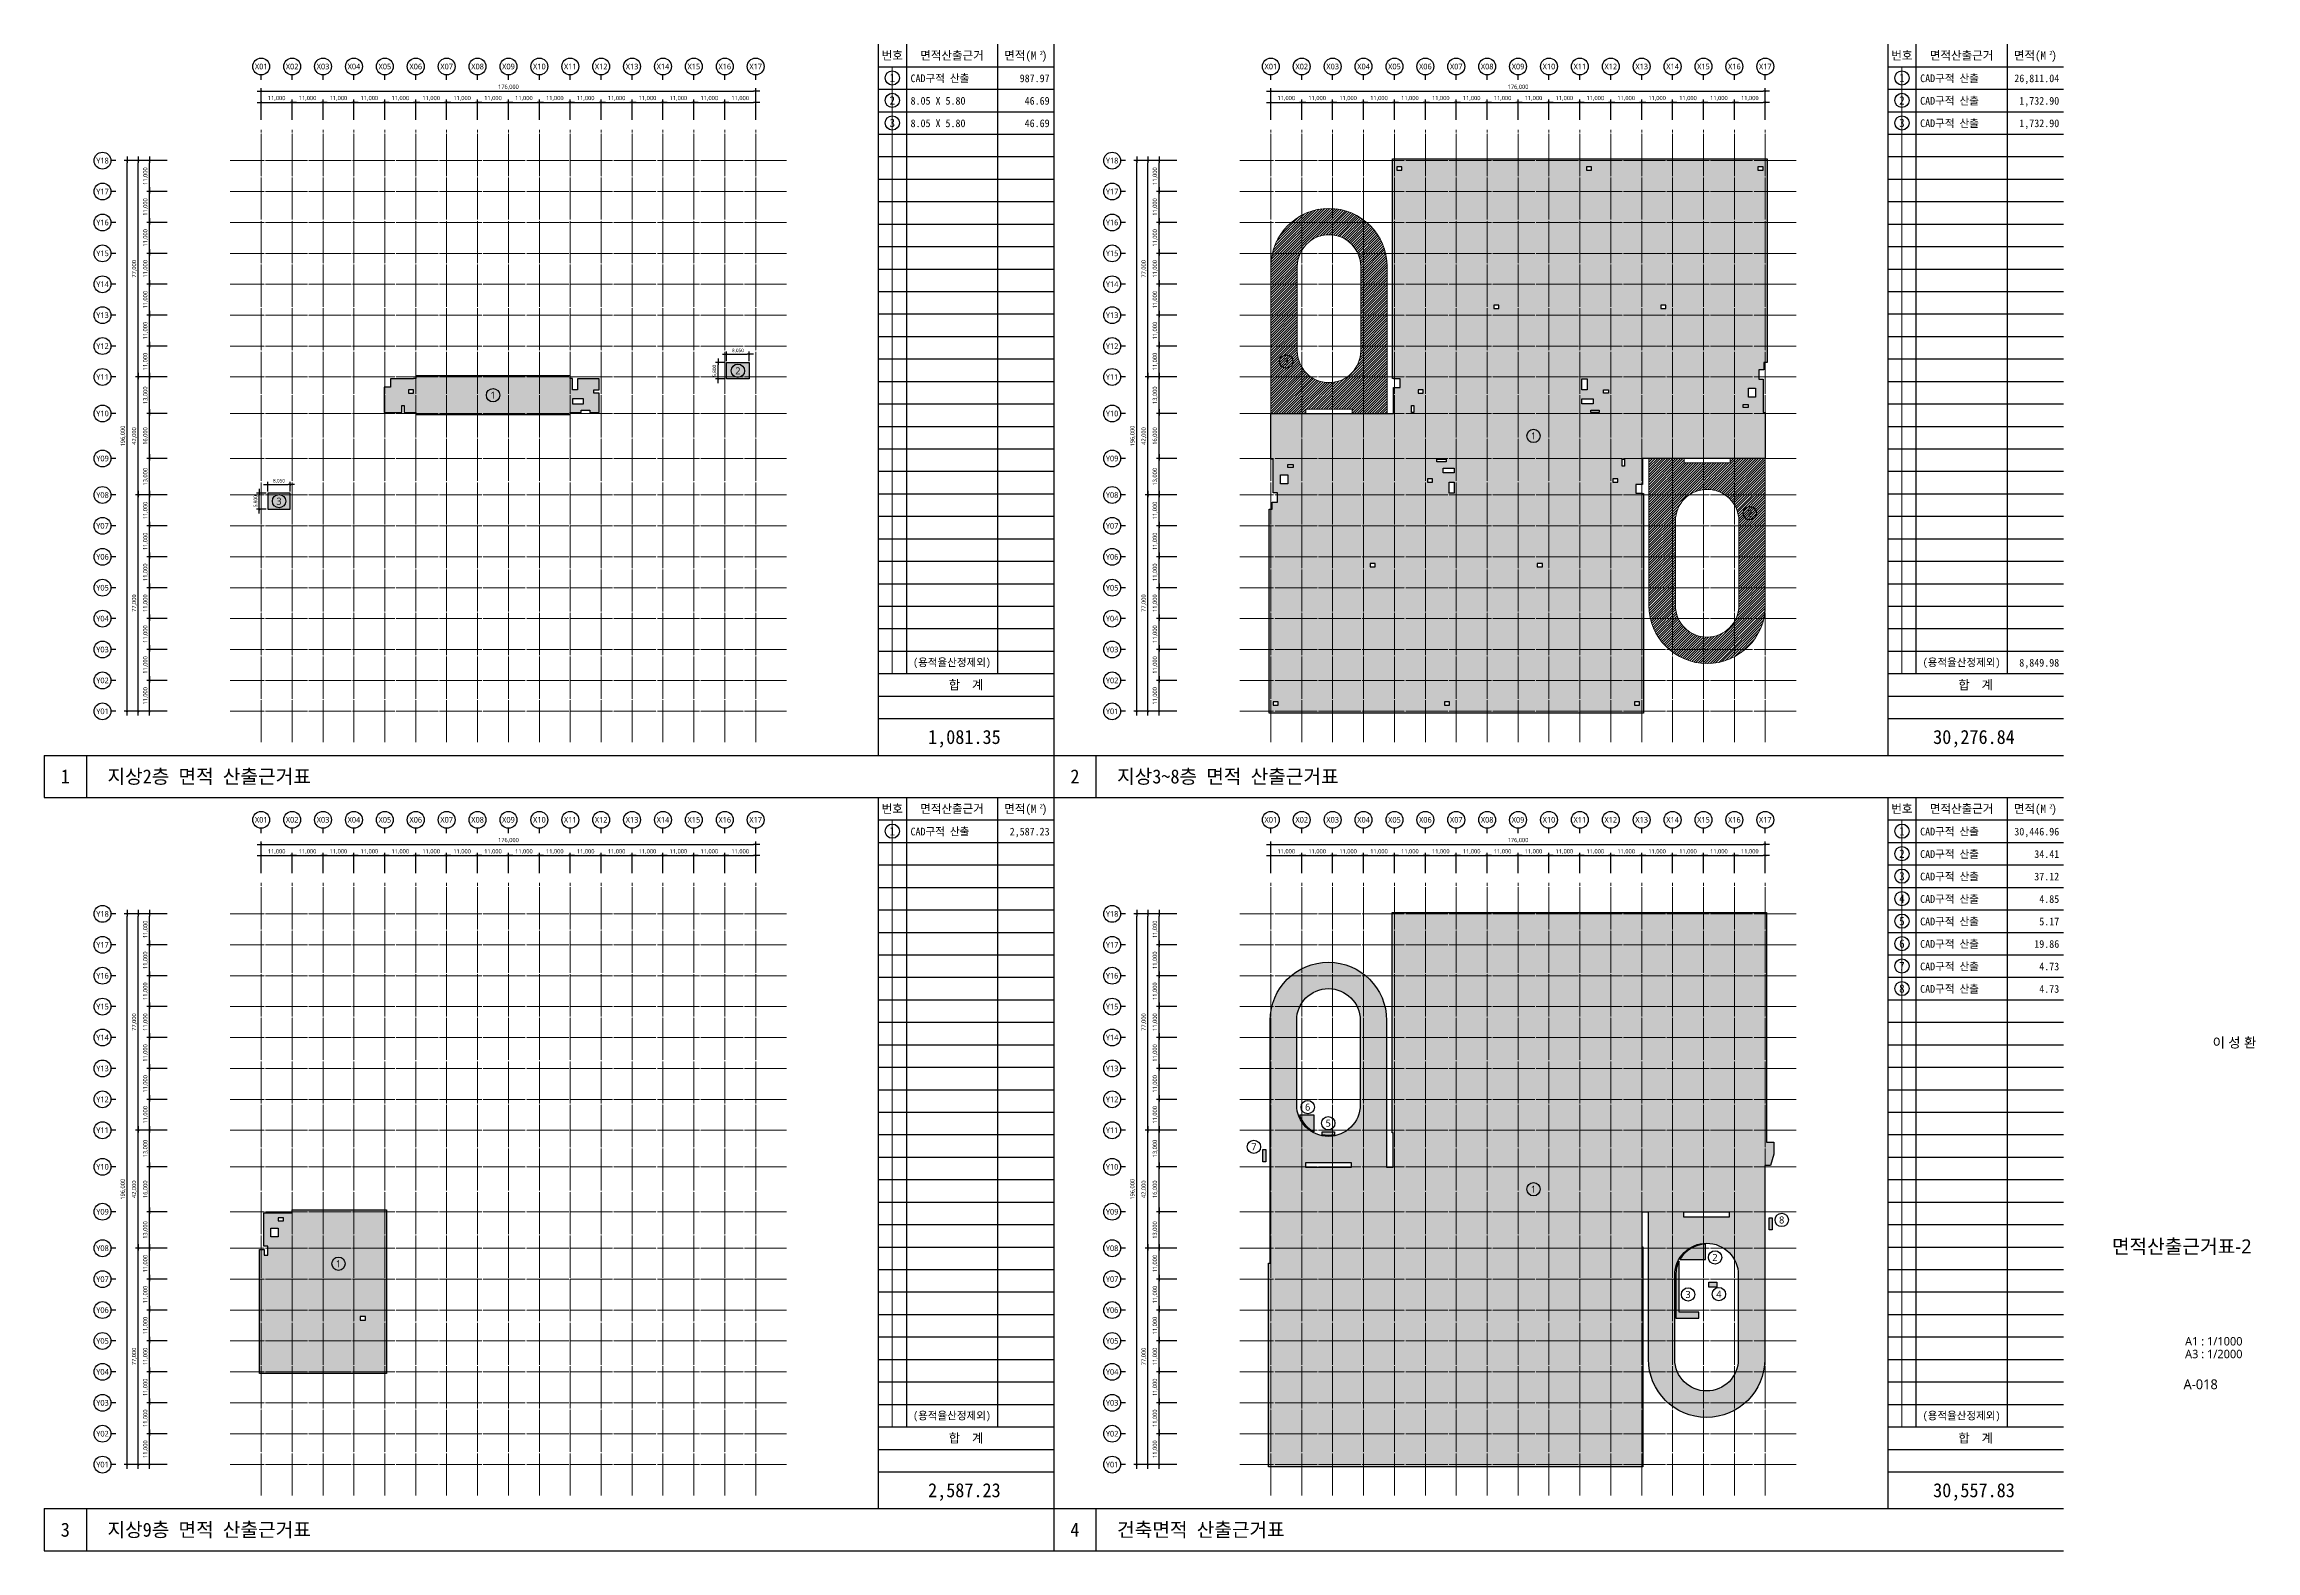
# Model space of a CAD drawing. Header units: millimetres. Extents: x 1877297 to 3504506, y 1389503 to 1925703.
# Drawn here: x 2717297 to 3504506, y 1389503 to 1925703 of the extents above; entities that cross this region are included whole.
import ezdxf
from ezdxf.enums import TextEntityAlignment as Align

# ---------------------------------------------------------------- set-up
doc = ezdxf.new("R2010")
doc.units = ezdxf.units.MM
doc.header["$LTSCALE"] = 5
doc.header["$MEASUREMENT"] = 0
doc.header["$PDSIZE"] = -10
doc.linetypes.add('CEN', pattern=[62, 60, -1, 0, -1])
doc.layers.get('0').update_dxf_attribs({"linetype": 'CONTINUOUS'})
doc.layers.get('Defpoints').update_dxf_attribs({"color": 153, "linetype": 'CONTINUOUS'})
for name, color, linetype, lineweight in [('A-AREA-LIN1', 4, 'CONTINUOUS', 25), ('A-AREA-LIN2', 6, 'CONTINUOUS', 20), ('A-AXIS-BUBL', 7, 'CONTINUOUS', 25), ('A-AXIS-LINE', 1, 'CEN', 15), ('A-BORD-TEXT', 3, 'CONTINUOUS', 25), ('A-DIMS', 7, 'CONTINUOUS', 25), ('A-MKXX-SYMB', 7, 'CONTINUOUS', 25), ('A-XXXX-HATC', 8, 'CONTINUOUS', 18), ('A-XXXX-TABL', 7, 'CONTINUOUS', 25), ('A-XXXX-TXT2', 3, 'CONTINUOUS', 25)]:
    doc.layers.add(name, color=color, linetype=linetype, lineweight=lineweight)
doc.layers.add('A-XXXX-NPLT', color=144, linetype='CONTINUOUS', lineweight=15, plot=False)
doc.layers.add('AA-AREA', color=7, linetype='CONTINUOUS')
doc.layers.add('면적용', color=30, linetype='CONTINUOUS', plot=False)
doc.styles.add('HY울릉도L', font='')
doc.styles.add('돋움', font='')
doc.styles.add('돋움체', font='')
doc.styles.add('맑은고딕', font='malgun.ttf')
doc.styles.get('HY울릉도L').set_extended_font_data('HYwulM')
doc.styles.get('돋움').set_extended_font_data('DotumChe')
doc.styles.get('돋움체').set_extended_font_data('DotumChe')
doc.dimstyles.new('CDIM', dxfattribs={"dimtxt": 3, "dimasz": 1.5, "dimexe": 2, "dimexo": 1, "dimgap": 1, "dimtad": 1, "dimdec": 0, "dimrnd": 0.5, "dimzin": 0, "dimdsep": 32, "dimlunit": 6, "dimtxsty": 'HY울릉도L', "dimblk1": '_CIDOT', "dimblk2": '_CIDOT', "dimsah": 1, "dimcen": 5.5, "dimclrd": 2, "dimclre": 2, "dimclrt": 7, "dimadec": 0, "dimazin": 0, "dimtfac": 1, "dimtdec": 0, "dimtix": 1, "dimtmove": 2, "dimatfit": 1, "dimldrblk": '_CIDOT', "dimfxl": 1, "dimtolj": 1, "dimtzin": 0, "dimlwd": -1, "dimarcsym": 0})

# ---------------------------------------------------------------- blocks, each defined once
blk = doc.blocks.new('면적중심선')
at = {"layer": 'A-AXIS-LINE', "ltscale": 50}
for points in [[(676821, 1781471), (676821, 1999471)], [(687821, 1781471), (687821, 1999471)], [(698821, 1781471), (698821, 1999471)], [(709821, 1781471), (709821, 1999471)], [(720821, 1781471), (720821, 1999471)], [(731821, 1781471), (731821, 1999471)], [(742821, 1781471), (742821, 1999471)], [(753821, 1781471), (753821, 1999471)], [(764821, 1781471), (764821, 1999471)], [(775821, 1781471), (775821, 1999471)], [(786821, 1781471), (786821, 1999471)], [(797821, 1781471), (797821, 1999471)], [(808821, 1781471), (808821, 1999471)], [(819821, 1781471), (819821, 1999471)], [(830821, 1781471), (830821, 1999471)], [(841821, 1781471), (841821, 1999471)], [(852821, 1781471), (852821, 1999471)], [(863821, 1988471), (665821, 1988471)], [(863821, 1977471), (665821, 1977471)], [(863821, 1966471), (665821, 1966471)], [(863821, 1955471), (665821, 1955471)], [(863821, 1944471), (665821, 1944471)], [(863821, 1933471), (665821, 1933471)], [(863821, 1922471), (665821, 1922471)], [(863821, 1911471), (665821, 1911471)], [(863821, 1898471), (665821, 1898471)], [(863821, 1882471), (665821, 1882471)], [(863821, 1869471), (665821, 1869471)], [(863821, 1858471), (665821, 1858471)], [(863821, 1847471), (665821, 1847471)], [(863821, 1836471), (665821, 1836471)], [(863821, 1825471), (665821, 1825471)], [(863821, 1814471), (665821, 1814471)], [(863821, 1803471), (665821, 1803471)], [(863821, 1792471), (665821, 1792471)]]:
    blk.add_lwpolyline(points, dxfattribs=at)
blk = doc.blocks.new('_CIDOT')
at = {"color": 0, "linetype": 'ByBlock'}
blk.add_line((2, 0), (-1, 0), dxfattribs=at)
at = {"color": 0, "linetype": 'ByBlock', "const_width": 0.5}
blk.add_lwpolyline([(-0.25, 0, 1), (0.25, 0, 1)], format="xyb", close=True, dxfattribs=at)
blk = doc.blocks.new('*D3')
at = {"layer": 'A-DIMS', "lineweight": -2, "transparency": 16777216}
for p, q in [((93193, 67121), (85943, 67121)), ((93193, 56121), (85943, 56121))]:
    blk.add_line(p, q, dxfattribs=at)
at = {"layer": 'A-DIMS', "transparency": 16777216}
blk.add_line((86943, 56871), (86943, 66371), dxfattribs=at)
at = {"layer": 'Defpoints', "color": 0, "transparency": 16777216}
for p in [(86943, 67121), (93693, 67121), (93693, 56121)]:
    blk.add_point(p, dxfattribs=at)
at = {"layer": 'A-DIMS', "transparency": 16777216, "xscale": 750, "yscale": 750, "zscale": 750}
for p, rotation in [((86943, 67121), 90), ((86943, 56121), 270)]:
    blk.add_blockref('_CIDOT', p, dxfattribs=dict(at, rotation=rotation))
at = {"layer": 'A-DIMS', "color": 3, "transparency": 16777216, "insert": (85538, 61621), "char_height": 1500, "attachment_point": 5, "rotation": 90, "style": '맑은고딕'}
blk.add_mtext('\\A1;11,000', dxfattribs=at)
blk = doc.blocks.new('*D4')
at = {"layer": 'A-DIMS', "lineweight": -2, "transparency": 16777216}
for p, q in [((93193, 78121), (85943, 78121)), ((93193, 67121), (85943, 67121))]:
    blk.add_line(p, q, dxfattribs=at)
at = {"layer": 'A-DIMS', "transparency": 16777216}
blk.add_line((86943, 67871), (86943, 77371), dxfattribs=at)
at = {"layer": 'Defpoints', "color": 0, "transparency": 16777216}
for p in [(86943, 78121), (93693, 78121), (93693, 67121)]:
    blk.add_point(p, dxfattribs=at)
at = {"layer": 'A-DIMS', "transparency": 16777216, "xscale": 750, "yscale": 750, "zscale": 750}
for p, rotation in [((86943, 78121), 90), ((86943, 67121), 270)]:
    blk.add_blockref('_CIDOT', p, dxfattribs=dict(at, rotation=rotation))
at = {"layer": 'A-DIMS', "color": 3, "transparency": 16777216, "insert": (85538, 72621), "char_height": 1500, "attachment_point": 5, "rotation": 90, "style": '맑은고딕'}
blk.add_mtext('\\A1;11,000', dxfattribs=at)
blk = doc.blocks.new('*D5')
at = {"layer": 'A-DIMS', "lineweight": -2, "transparency": 16777216}
for p, q in [((93193, 89121), (85943, 89121)), ((93193, 78121), (85943, 78121))]:
    blk.add_line(p, q, dxfattribs=at)
at = {"layer": 'A-DIMS', "transparency": 16777216}
blk.add_line((86943, 78871), (86943, 88371), dxfattribs=at)
at = {"layer": 'Defpoints', "color": 0, "transparency": 16777216}
for p in [(86943, 89121), (93693, 89121), (93693, 78121)]:
    blk.add_point(p, dxfattribs=at)
at = {"layer": 'A-DIMS', "transparency": 16777216, "xscale": 750, "yscale": 750, "zscale": 750}
for p, rotation in [((86943, 89121), 90), ((86943, 78121), 270)]:
    blk.add_blockref('_CIDOT', p, dxfattribs=dict(at, rotation=rotation))
at = {"layer": 'A-DIMS', "color": 3, "transparency": 16777216, "insert": (85538, 83621), "char_height": 1500, "attachment_point": 5, "rotation": 90, "style": '맑은고딕'}
blk.add_mtext('\\A1;11,000', dxfattribs=at)
blk = doc.blocks.new('*D6')
at = {"layer": 'A-DIMS', "lineweight": -2, "transparency": 16777216}
for p, q in [((93193, 100121), (85943, 100121)), ((93193, 89121), (85943, 89121))]:
    blk.add_line(p, q, dxfattribs=at)
at = {"layer": 'A-DIMS', "transparency": 16777216}
blk.add_line((86943, 89871), (86943, 99371), dxfattribs=at)
at = {"layer": 'Defpoints', "color": 0, "transparency": 16777216}
for p in [(86943, 100121), (93693, 100121), (93693, 89121)]:
    blk.add_point(p, dxfattribs=at)
at = {"layer": 'A-DIMS', "transparency": 16777216, "xscale": 750, "yscale": 750, "zscale": 750}
for p, rotation in [((86943, 100121), 90), ((86943, 89121), 270)]:
    blk.add_blockref('_CIDOT', p, dxfattribs=dict(at, rotation=rotation))
at = {"layer": 'A-DIMS', "color": 3, "transparency": 16777216, "insert": (85538, 94621), "char_height": 1500, "attachment_point": 5, "rotation": 90, "style": '맑은고딕'}
blk.add_mtext('\\A1;11,000', dxfattribs=at)
blk = doc.blocks.new('*D7')
at = {"layer": 'A-DIMS', "lineweight": -2, "transparency": 16777216}
for p, q in [((93193, 111121), (85943, 111121)), ((93193, 100121), (85943, 100121))]:
    blk.add_line(p, q, dxfattribs=at)
at = {"layer": 'A-DIMS', "transparency": 16777216}
blk.add_line((86943, 100871), (86943, 110371), dxfattribs=at)
at = {"layer": 'Defpoints', "color": 0, "transparency": 16777216}
for p in [(86943, 111121), (93693, 111121), (93693, 100121)]:
    blk.add_point(p, dxfattribs=at)
at = {"layer": 'A-DIMS', "transparency": 16777216, "xscale": 750, "yscale": 750, "zscale": 750}
for p, rotation in [((86943, 111121), 90), ((86943, 100121), 270)]:
    blk.add_blockref('_CIDOT', p, dxfattribs=dict(at, rotation=rotation))
at = {"layer": 'A-DIMS', "color": 3, "transparency": 16777216, "insert": (85538, 105621), "char_height": 1500, "attachment_point": 5, "rotation": 90, "style": '맑은고딕'}
blk.add_mtext('\\A1;11,000', dxfattribs=at)
blk = doc.blocks.new('*D8')
at = {"layer": 'A-DIMS', "lineweight": -2, "transparency": 16777216}
for p, q in [((93193, 122121), (85943, 122121)), ((93193, 111121), (85943, 111121))]:
    blk.add_line(p, q, dxfattribs=at)
at = {"layer": 'A-DIMS', "transparency": 16777216}
blk.add_line((86943, 111871), (86943, 121371), dxfattribs=at)
at = {"layer": 'Defpoints', "color": 0, "transparency": 16777216}
for p in [(86943, 122121), (93693, 122121), (93693, 111121)]:
    blk.add_point(p, dxfattribs=at)
at = {"layer": 'A-DIMS', "transparency": 16777216, "xscale": 750, "yscale": 750, "zscale": 750}
for p, rotation in [((86943, 122121), 90), ((86943, 111121), 270)]:
    blk.add_blockref('_CIDOT', p, dxfattribs=dict(at, rotation=rotation))
at = {"layer": 'A-DIMS', "color": 3, "transparency": 16777216, "insert": (85538, 116621), "char_height": 1500, "attachment_point": 5, "rotation": 90, "style": '맑은고딕'}
blk.add_mtext('\\A1;11,000', dxfattribs=at)
blk = doc.blocks.new('*D9')
at = {"layer": 'A-DIMS', "lineweight": -2, "transparency": 16777216}
for p, q in [((93193, 135121), (85943, 135121)), ((93193, 122121), (85943, 122121))]:
    blk.add_line(p, q, dxfattribs=at)
at = {"layer": 'A-DIMS', "transparency": 16777216}
blk.add_line((86943, 122871), (86943, 134371), dxfattribs=at)
at = {"layer": 'Defpoints', "color": 0, "transparency": 16777216}
for p in [(86943, 135121), (93693, 135121), (93693, 122121)]:
    blk.add_point(p, dxfattribs=at)
at = {"layer": 'A-DIMS', "transparency": 16777216, "xscale": 750, "yscale": 750, "zscale": 750}
for p, rotation in [((86943, 135121), 90), ((86943, 122121), 270)]:
    blk.add_blockref('_CIDOT', p, dxfattribs=dict(at, rotation=rotation))
at = {"layer": 'A-DIMS', "color": 3, "transparency": 16777216, "insert": (85538, 128621), "char_height": 1500, "attachment_point": 5, "rotation": 90, "style": '맑은고딕'}
blk.add_mtext('\\A1;13,000', dxfattribs=at)
blk = doc.blocks.new('*D10')
at = {"layer": 'A-DIMS', "lineweight": -2, "transparency": 16777216}
for p, q in [((93193, 151121), (85943, 151121)), ((93193, 135121), (85943, 135121))]:
    blk.add_line(p, q, dxfattribs=at)
at = {"layer": 'A-DIMS', "transparency": 16777216}
blk.add_line((86943, 135871), (86943, 150371), dxfattribs=at)
at = {"layer": 'Defpoints', "color": 0, "transparency": 16777216}
for p in [(86943, 151121), (93693, 151121), (93693, 135121)]:
    blk.add_point(p, dxfattribs=at)
at = {"layer": 'A-DIMS', "transparency": 16777216, "xscale": 750, "yscale": 750, "zscale": 750}
for p, rotation in [((86943, 151121), 90), ((86943, 135121), 270)]:
    blk.add_blockref('_CIDOT', p, dxfattribs=dict(at, rotation=rotation))
at = {"layer": 'A-DIMS', "color": 3, "transparency": 16777216, "insert": (85538, 143121), "char_height": 1500, "attachment_point": 5, "rotation": 90, "style": '맑은고딕'}
blk.add_mtext('\\A1;16,000', dxfattribs=at)
blk = doc.blocks.new('*D11')
at = {"layer": 'A-DIMS', "lineweight": -2, "transparency": 16777216}
for p, q in [((93193, 164121), (85943, 164121)), ((93193, 151121), (85943, 151121))]:
    blk.add_line(p, q, dxfattribs=at)
at = {"layer": 'A-DIMS', "transparency": 16777216}
blk.add_line((86943, 151871), (86943, 163371), dxfattribs=at)
at = {"layer": 'Defpoints', "color": 0, "transparency": 16777216}
for p in [(86943, 164121), (93693, 164121), (93693, 151121)]:
    blk.add_point(p, dxfattribs=at)
at = {"layer": 'A-DIMS', "transparency": 16777216, "xscale": 750, "yscale": 750, "zscale": 750}
for p, rotation in [((86943, 164121), 90), ((86943, 151121), 270)]:
    blk.add_blockref('_CIDOT', p, dxfattribs=dict(at, rotation=rotation))
at = {"layer": 'A-DIMS', "color": 3, "transparency": 16777216, "insert": (85538, 157621), "char_height": 1500, "attachment_point": 5, "rotation": 90, "style": '맑은고딕'}
blk.add_mtext('\\A1;13,000', dxfattribs=at)
blk = doc.blocks.new('*D12')
at = {"layer": 'A-DIMS', "lineweight": -2, "transparency": 16777216}
for p, q in [((93193, 175121), (85943, 175121)), ((93193, 164121), (85943, 164121))]:
    blk.add_line(p, q, dxfattribs=at)
at = {"layer": 'A-DIMS', "transparency": 16777216}
blk.add_line((86943, 164871), (86943, 174371), dxfattribs=at)
at = {"layer": 'Defpoints', "color": 0, "transparency": 16777216}
for p in [(86943, 175121), (93693, 175121), (93693, 164121)]:
    blk.add_point(p, dxfattribs=at)
at = {"layer": 'A-DIMS', "transparency": 16777216, "xscale": 750, "yscale": 750, "zscale": 750}
for p, rotation in [((86943, 175121), 90), ((86943, 164121), 270)]:
    blk.add_blockref('_CIDOT', p, dxfattribs=dict(at, rotation=rotation))
at = {"layer": 'A-DIMS', "color": 3, "transparency": 16777216, "insert": (85538, 169621), "char_height": 1500, "attachment_point": 5, "rotation": 90, "style": '맑은고딕'}
blk.add_mtext('\\A1;11,000', dxfattribs=at)
blk = doc.blocks.new('*D13')
at = {"layer": 'A-DIMS', "lineweight": -2, "transparency": 16777216}
for p, q in [((93193, 186121), (85943, 186121)), ((93193, 175121), (85943, 175121))]:
    blk.add_line(p, q, dxfattribs=at)
at = {"layer": 'A-DIMS', "transparency": 16777216}
blk.add_line((86943, 175871), (86943, 185371), dxfattribs=at)
at = {"layer": 'Defpoints', "color": 0, "transparency": 16777216}
for p in [(86943, 186121), (93693, 186121), (93693, 175121)]:
    blk.add_point(p, dxfattribs=at)
at = {"layer": 'A-DIMS', "transparency": 16777216, "xscale": 750, "yscale": 750, "zscale": 750}
for p, rotation in [((86943, 186121), 90), ((86943, 175121), 270)]:
    blk.add_blockref('_CIDOT', p, dxfattribs=dict(at, rotation=rotation))
at = {"layer": 'A-DIMS', "color": 3, "transparency": 16777216, "insert": (85538, 180621), "char_height": 1500, "attachment_point": 5, "rotation": 90, "style": '맑은고딕'}
blk.add_mtext('\\A1;11,000', dxfattribs=at)
blk = doc.blocks.new('*D14')
at = {"layer": 'A-DIMS', "lineweight": -2, "transparency": 16777216}
for p, q in [((93193, 197121), (85943, 197121)), ((93193, 186121), (85943, 186121))]:
    blk.add_line(p, q, dxfattribs=at)
at = {"layer": 'A-DIMS', "transparency": 16777216}
blk.add_line((86943, 186871), (86943, 196371), dxfattribs=at)
at = {"layer": 'Defpoints', "color": 0, "transparency": 16777216}
for p in [(86943, 197121), (93693, 197121), (93693, 186121)]:
    blk.add_point(p, dxfattribs=at)
at = {"layer": 'A-DIMS', "transparency": 16777216, "xscale": 750, "yscale": 750, "zscale": 750}
for p, rotation in [((86943, 197121), 90), ((86943, 186121), 270)]:
    blk.add_blockref('_CIDOT', p, dxfattribs=dict(at, rotation=rotation))
at = {"layer": 'A-DIMS', "color": 3, "transparency": 16777216, "insert": (85538, 191621), "char_height": 1500, "attachment_point": 5, "rotation": 90, "style": '맑은고딕'}
blk.add_mtext('\\A1;11,000', dxfattribs=at)
blk = doc.blocks.new('*D15')
at = {"layer": 'A-DIMS', "lineweight": -2, "transparency": 16777216}
for p, q in [((93193, 208121), (85943, 208121)), ((93193, 197121), (85943, 197121))]:
    blk.add_line(p, q, dxfattribs=at)
at = {"layer": 'A-DIMS', "transparency": 16777216}
blk.add_line((86943, 197871), (86943, 207371), dxfattribs=at)
at = {"layer": 'Defpoints', "color": 0, "transparency": 16777216}
for p in [(86943, 208121), (93693, 208121), (93693, 197121)]:
    blk.add_point(p, dxfattribs=at)
at = {"layer": 'A-DIMS', "transparency": 16777216, "xscale": 750, "yscale": 750, "zscale": 750}
for p, rotation in [((86943, 208121), 90), ((86943, 197121), 270)]:
    blk.add_blockref('_CIDOT', p, dxfattribs=dict(at, rotation=rotation))
at = {"layer": 'A-DIMS', "color": 3, "transparency": 16777216, "insert": (85538, 202621), "char_height": 1500, "attachment_point": 5, "rotation": 90, "style": '맑은고딕'}
blk.add_mtext('\\A1;11,000', dxfattribs=at)
blk = doc.blocks.new('*D16')
at = {"layer": 'A-DIMS', "lineweight": -2, "transparency": 16777216}
for p, q in [((93193, 219121), (85943, 219121)), ((93193, 208121), (85943, 208121))]:
    blk.add_line(p, q, dxfattribs=at)
at = {"layer": 'A-DIMS', "transparency": 16777216}
blk.add_line((86943, 208871), (86943, 218371), dxfattribs=at)
at = {"layer": 'Defpoints', "color": 0, "transparency": 16777216}
for p in [(86943, 219121), (93693, 219121), (93693, 208121)]:
    blk.add_point(p, dxfattribs=at)
at = {"layer": 'A-DIMS', "transparency": 16777216, "xscale": 750, "yscale": 750, "zscale": 750}
for p, rotation in [((86943, 219121), 90), ((86943, 208121), 270)]:
    blk.add_blockref('_CIDOT', p, dxfattribs=dict(at, rotation=rotation))
at = {"layer": 'A-DIMS', "color": 3, "transparency": 16777216, "insert": (85538, 213621), "char_height": 1500, "attachment_point": 5, "rotation": 90, "style": '맑은고딕'}
blk.add_mtext('\\A1;11,000', dxfattribs=at)
blk = doc.blocks.new('*D17')
at = {"layer": 'A-DIMS', "lineweight": -2, "transparency": 16777216}
for p, q in [((93193, 230121), (85943, 230121)), ((93193, 219121), (85943, 219121))]:
    blk.add_line(p, q, dxfattribs=at)
at = {"layer": 'A-DIMS', "transparency": 16777216}
blk.add_line((86943, 219871), (86943, 229371), dxfattribs=at)
at = {"layer": 'Defpoints', "color": 0, "transparency": 16777216}
for p in [(86943, 230121), (93693, 230121), (93693, 219121)]:
    blk.add_point(p, dxfattribs=at)
at = {"layer": 'A-DIMS', "transparency": 16777216, "xscale": 750, "yscale": 750, "zscale": 750}
for p, rotation in [((86943, 230121), 90), ((86943, 219121), 270)]:
    blk.add_blockref('_CIDOT', p, dxfattribs=dict(at, rotation=rotation))
at = {"layer": 'A-DIMS', "color": 3, "transparency": 16777216, "insert": (85538, 224621), "char_height": 1500, "attachment_point": 5, "rotation": 90, "style": '맑은고딕'}
blk.add_mtext('\\A1;11,000', dxfattribs=at)
blk = doc.blocks.new('*D18')
at = {"layer": 'A-DIMS', "lineweight": -2, "transparency": 16777216}
for p, q in [((93193, 241121), (85943, 241121)), ((93193, 230121), (85943, 230121))]:
    blk.add_line(p, q, dxfattribs=at)
at = {"layer": 'A-DIMS', "transparency": 16777216}
blk.add_line((86943, 230871), (86943, 240371), dxfattribs=at)
at = {"layer": 'Defpoints', "color": 0, "transparency": 16777216}
for p in [(86943, 241121), (93693, 241121), (93693, 230121)]:
    blk.add_point(p, dxfattribs=at)
at = {"layer": 'A-DIMS', "transparency": 16777216, "xscale": 750, "yscale": 750, "zscale": 750}
for p, rotation in [((86943, 241121), 90), ((86943, 230121), 270)]:
    blk.add_blockref('_CIDOT', p, dxfattribs=dict(at, rotation=rotation))
at = {"layer": 'A-DIMS', "color": 3, "transparency": 16777216, "insert": (85538, 235621), "char_height": 1500, "attachment_point": 5, "rotation": 90, "style": '맑은고딕'}
blk.add_mtext('\\A1;11,000', dxfattribs=at)
blk = doc.blocks.new('*D19')
at = {"layer": 'A-DIMS', "lineweight": -2, "transparency": 16777216}
for p, q in [((93193, 122121), (81943, 122121)), ((93193, 45121), (81943, 45121))]:
    blk.add_line(p, q, dxfattribs=at)
at = {"layer": 'A-DIMS', "transparency": 16777216}
blk.add_line((82943, 45871), (82943, 121371), dxfattribs=at)
at = {"layer": 'Defpoints', "color": 0, "transparency": 16777216}
for p in [(82943, 122121), (93693, 122121), (93693, 45121)]:
    blk.add_point(p, dxfattribs=at)
at = {"layer": 'A-DIMS', "transparency": 16777216, "xscale": 750, "yscale": 750, "zscale": 750}
for p, rotation in [((82943, 122121), 90), ((82943, 45121), 270)]:
    blk.add_blockref('_CIDOT', p, dxfattribs=dict(at, rotation=rotation))
at = {"layer": 'A-DIMS', "color": 3, "transparency": 16777216, "insert": (81542, 83621), "char_height": 1500, "attachment_point": 5, "rotation": 90, "style": '맑은고딕'}
blk.add_mtext('\\A1;77,000', dxfattribs=at)
blk = doc.blocks.new('*D20')
at = {"layer": 'A-DIMS', "lineweight": -2, "transparency": 16777216}
for p, q in [((93193, 241121), (77943, 241121)), ((93193, 45121), (77943, 45121))]:
    blk.add_line(p, q, dxfattribs=at)
at = {"layer": 'A-DIMS', "transparency": 16777216}
blk.add_line((78943, 45871), (78943, 240371), dxfattribs=at)
at = {"layer": 'Defpoints', "color": 0, "transparency": 16777216}
for p in [(78943, 241121), (93693, 241121), (93693, 45121)]:
    blk.add_point(p, dxfattribs=at)
at = {"layer": 'A-DIMS', "transparency": 16777216, "xscale": 750, "yscale": 750, "zscale": 750}
for p, rotation in [((78943, 241121), 90), ((78943, 45121), 270)]:
    blk.add_blockref('_CIDOT', p, dxfattribs=dict(at, rotation=rotation))
at = {"layer": 'A-DIMS', "color": 3, "transparency": 16777216, "insert": (77538, 143121), "char_height": 1500, "attachment_point": 5, "rotation": 90, "style": '맑은고딕'}
blk.add_mtext('\\A1;196,000', dxfattribs=at)
blk = doc.blocks.new('*D21')
at = {"layer": 'A-DIMS', "lineweight": -2, "transparency": 16777216}
for p, q in [((93193, 56121), (85943, 56121)), ((93193, 45121), (85943, 45121))]:
    blk.add_line(p, q, dxfattribs=at)
at = {"layer": 'A-DIMS', "transparency": 16777216}
blk.add_line((86943, 45871), (86943, 55371), dxfattribs=at)
at = {"layer": 'Defpoints', "color": 0, "transparency": 16777216}
for p in [(86943, 56121), (93693, 56121), (93693, 45121)]:
    blk.add_point(p, dxfattribs=at)
at = {"layer": 'A-DIMS', "transparency": 16777216, "xscale": 750, "yscale": 750, "zscale": 750}
for p, rotation in [((86943, 56121), 90), ((86943, 45121), 270)]:
    blk.add_blockref('_CIDOT', p, dxfattribs=dict(at, rotation=rotation))
at = {"layer": 'A-DIMS', "color": 3, "transparency": 16777216, "insert": (85538, 50621), "char_height": 1500, "attachment_point": 5, "rotation": 90, "style": '맑은고딕'}
blk.add_mtext('\\A1;11,000', dxfattribs=at)
blk = doc.blocks.new('*D22')
at = {"layer": 'A-DIMS', "lineweight": -2, "transparency": 16777216}
for p, q in [((93193, 164121), (81943, 164121)), ((93193, 122121), (81943, 122121))]:
    blk.add_line(p, q, dxfattribs=at)
at = {"layer": 'A-DIMS', "transparency": 16777216}
blk.add_line((82943, 122871), (82943, 163371), dxfattribs=at)
at = {"layer": 'Defpoints', "color": 0, "transparency": 16777216}
for p in [(82943, 164121), (93693, 164121), (93693, 122121)]:
    blk.add_point(p, dxfattribs=at)
at = {"layer": 'A-DIMS', "transparency": 16777216, "xscale": 750, "yscale": 750, "zscale": 750}
for p, rotation in [((82943, 164121), 90), ((82943, 122121), 270)]:
    blk.add_blockref('_CIDOT', p, dxfattribs=dict(at, rotation=rotation))
at = {"layer": 'A-DIMS', "color": 3, "transparency": 16777216, "insert": (81542, 143121), "char_height": 1500, "attachment_point": 5, "rotation": 90, "style": '맑은고딕'}
blk.add_mtext('\\A1;42,000', dxfattribs=at)
blk = doc.blocks.new('*D23')
at = {"layer": 'A-DIMS', "lineweight": -2, "transparency": 16777216}
for p, q in [((93193, 241121), (81943, 241121)), ((93193, 164121), (81943, 164121))]:
    blk.add_line(p, q, dxfattribs=at)
at = {"layer": 'A-DIMS', "transparency": 16777216}
blk.add_line((82943, 164871), (82943, 240371), dxfattribs=at)
at = {"layer": 'Defpoints', "color": 0, "transparency": 16777216}
for p in [(82943, 241121), (93693, 241121), (93693, 164121)]:
    blk.add_point(p, dxfattribs=at)
at = {"layer": 'A-DIMS', "transparency": 16777216, "xscale": 750, "yscale": 750, "zscale": 750}
for p, rotation in [((82943, 241121), 90), ((82943, 164121), 270)]:
    blk.add_blockref('_CIDOT', p, dxfattribs=dict(at, rotation=rotation))
at = {"layer": 'A-DIMS', "color": 3, "transparency": 16777216, "insert": (81542, 202621), "char_height": 1500, "attachment_point": 5, "rotation": 90, "style": '맑은고딕'}
blk.add_mtext('\\A1;77,000', dxfattribs=at)
blk = doc.blocks.new('*D24')
at = {"layer": 'A-DIMS', "lineweight": -2, "transparency": 16777216}
for p, q in [((148693, 255621), (148693, 262871)), ((159693, 255621), (159693, 262871))]:
    blk.add_line(p, q, dxfattribs=at)
at = {"layer": 'A-DIMS', "transparency": 16777216}
blk.add_line((149443, 261871), (158943, 261871), dxfattribs=at)
at = {"layer": 'Defpoints', "color": 0, "transparency": 16777216}
for p in [(159693, 261871), (148693, 255121), (159693, 255121)]:
    blk.add_point(p, dxfattribs=at)
at = {"layer": 'A-DIMS', "transparency": 16777216, "xscale": 750, "yscale": 750, "zscale": 750, "rotation": 180}
blk.add_blockref('_CIDOT', (148693, 261871), dxfattribs=at)
at = {"layer": 'A-DIMS', "transparency": 16777216, "xscale": 750, "yscale": 750, "zscale": 750}
blk.add_blockref('_CIDOT', (159693, 261871), dxfattribs=at)
at = {"layer": 'A-DIMS', "color": 3, "transparency": 16777216, "insert": (154193, 263275), "char_height": 1500, "attachment_point": 5, "style": '맑은고딕'}
blk.add_mtext('\\A1;11,000', dxfattribs=at)
blk = doc.blocks.new('*D25')
at = {"layer": 'A-DIMS', "lineweight": -2, "transparency": 16777216}
for p, q in [((159693, 255621), (159693, 262871)), ((170693, 255621), (170693, 262871))]:
    blk.add_line(p, q, dxfattribs=at)
at = {"layer": 'A-DIMS', "transparency": 16777216}
blk.add_line((160443, 261871), (169943, 261871), dxfattribs=at)
at = {"layer": 'Defpoints', "color": 0, "transparency": 16777216}
for p in [(170693, 261871), (159693, 255121), (170693, 255121)]:
    blk.add_point(p, dxfattribs=at)
at = {"layer": 'A-DIMS', "transparency": 16777216, "xscale": 750, "yscale": 750, "zscale": 750, "rotation": 180}
blk.add_blockref('_CIDOT', (159693, 261871), dxfattribs=at)
at = {"layer": 'A-DIMS', "transparency": 16777216, "xscale": 750, "yscale": 750, "zscale": 750}
blk.add_blockref('_CIDOT', (170693, 261871), dxfattribs=at)
at = {"layer": 'A-DIMS', "color": 3, "transparency": 16777216, "insert": (165193, 263275), "char_height": 1500, "attachment_point": 5, "style": '맑은고딕'}
blk.add_mtext('\\A1;11,000', dxfattribs=at)
blk = doc.blocks.new('*D26')
at = {"layer": 'A-DIMS', "lineweight": -2, "transparency": 16777216}
for p, q in [((170693, 255621), (170693, 262871)), ((181693, 255621), (181693, 262871))]:
    blk.add_line(p, q, dxfattribs=at)
at = {"layer": 'A-DIMS', "transparency": 16777216}
blk.add_line((171443, 261871), (180943, 261871), dxfattribs=at)
at = {"layer": 'Defpoints', "color": 0, "transparency": 16777216}
for p in [(181693, 261871), (170693, 255121), (181693, 255121)]:
    blk.add_point(p, dxfattribs=at)
at = {"layer": 'A-DIMS', "transparency": 16777216, "xscale": 750, "yscale": 750, "zscale": 750, "rotation": 180}
blk.add_blockref('_CIDOT', (170693, 261871), dxfattribs=at)
at = {"layer": 'A-DIMS', "transparency": 16777216, "xscale": 750, "yscale": 750, "zscale": 750}
blk.add_blockref('_CIDOT', (181693, 261871), dxfattribs=at)
at = {"layer": 'A-DIMS', "color": 3, "transparency": 16777216, "insert": (176193, 263275), "char_height": 1500, "attachment_point": 5, "style": '맑은고딕'}
blk.add_mtext('\\A1;11,000', dxfattribs=at)
blk = doc.blocks.new('*D27')
at = {"layer": 'A-DIMS', "lineweight": -2, "transparency": 16777216}
for p, q in [((181693, 255621), (181693, 262871)), ((192693, 255621), (192693, 262871))]:
    blk.add_line(p, q, dxfattribs=at)
at = {"layer": 'A-DIMS', "transparency": 16777216}
blk.add_line((182443, 261871), (191943, 261871), dxfattribs=at)
at = {"layer": 'Defpoints', "color": 0, "transparency": 16777216}
for p in [(192693, 261871), (181693, 255121), (192693, 255121)]:
    blk.add_point(p, dxfattribs=at)
at = {"layer": 'A-DIMS', "transparency": 16777216, "xscale": 750, "yscale": 750, "zscale": 750, "rotation": 180}
blk.add_blockref('_CIDOT', (181693, 261871), dxfattribs=at)
at = {"layer": 'A-DIMS', "transparency": 16777216, "xscale": 750, "yscale": 750, "zscale": 750}
blk.add_blockref('_CIDOT', (192693, 261871), dxfattribs=at)
at = {"layer": 'A-DIMS', "color": 3, "transparency": 16777216, "insert": (187193, 263275), "char_height": 1500, "attachment_point": 5, "style": '맑은고딕'}
blk.add_mtext('\\A1;11,000', dxfattribs=at)
blk = doc.blocks.new('*D28')
at = {"layer": 'A-DIMS', "lineweight": -2, "transparency": 16777216}
for p, q in [((192693, 255621), (192693, 262871)), ((203693, 255621), (203693, 262871))]:
    blk.add_line(p, q, dxfattribs=at)
at = {"layer": 'A-DIMS', "transparency": 16777216}
blk.add_line((193443, 261871), (202943, 261871), dxfattribs=at)
at = {"layer": 'Defpoints', "color": 0, "transparency": 16777216}
for p in [(203693, 261871), (192693, 255121), (203693, 255121)]:
    blk.add_point(p, dxfattribs=at)
at = {"layer": 'A-DIMS', "transparency": 16777216, "xscale": 750, "yscale": 750, "zscale": 750, "rotation": 180}
blk.add_blockref('_CIDOT', (192693, 261871), dxfattribs=at)
at = {"layer": 'A-DIMS', "transparency": 16777216, "xscale": 750, "yscale": 750, "zscale": 750}
blk.add_blockref('_CIDOT', (203693, 261871), dxfattribs=at)
at = {"layer": 'A-DIMS', "color": 3, "transparency": 16777216, "insert": (198193, 263275), "char_height": 1500, "attachment_point": 5, "style": '맑은고딕'}
blk.add_mtext('\\A1;11,000', dxfattribs=at)
blk = doc.blocks.new('*D29')
at = {"layer": 'A-DIMS', "lineweight": -2, "transparency": 16777216}
for p, q in [((203693, 255621), (203693, 262871)), ((214693, 255621), (214693, 262871))]:
    blk.add_line(p, q, dxfattribs=at)
at = {"layer": 'A-DIMS', "transparency": 16777216}
blk.add_line((204443, 261871), (213943, 261871), dxfattribs=at)
at = {"layer": 'Defpoints', "color": 0, "transparency": 16777216}
for p in [(214693, 261871), (203693, 255121), (214693, 255121)]:
    blk.add_point(p, dxfattribs=at)
at = {"layer": 'A-DIMS', "transparency": 16777216, "xscale": 750, "yscale": 750, "zscale": 750, "rotation": 180}
blk.add_blockref('_CIDOT', (203693, 261871), dxfattribs=at)
at = {"layer": 'A-DIMS', "transparency": 16777216, "xscale": 750, "yscale": 750, "zscale": 750}
blk.add_blockref('_CIDOT', (214693, 261871), dxfattribs=at)
at = {"layer": 'A-DIMS', "color": 3, "transparency": 16777216, "insert": (209193, 263275), "char_height": 1500, "attachment_point": 5, "style": '맑은고딕'}
blk.add_mtext('\\A1;11,000', dxfattribs=at)
blk = doc.blocks.new('*D30')
at = {"layer": 'A-DIMS', "lineweight": -2, "transparency": 16777216}
for p, q in [((214693, 255621), (214693, 262871)), ((225693, 255621), (225693, 262871))]:
    blk.add_line(p, q, dxfattribs=at)
at = {"layer": 'A-DIMS', "transparency": 16777216}
blk.add_line((215443, 261871), (224943, 261871), dxfattribs=at)
at = {"layer": 'Defpoints', "color": 0, "transparency": 16777216}
for p in [(225693, 261871), (214693, 255121), (225693, 255121)]:
    blk.add_point(p, dxfattribs=at)
at = {"layer": 'A-DIMS', "transparency": 16777216, "xscale": 750, "yscale": 750, "zscale": 750, "rotation": 180}
blk.add_blockref('_CIDOT', (214693, 261871), dxfattribs=at)
at = {"layer": 'A-DIMS', "transparency": 16777216, "xscale": 750, "yscale": 750, "zscale": 750}
blk.add_blockref('_CIDOT', (225693, 261871), dxfattribs=at)
at = {"layer": 'A-DIMS', "color": 3, "transparency": 16777216, "insert": (220193, 263275), "char_height": 1500, "attachment_point": 5, "style": '맑은고딕'}
blk.add_mtext('\\A1;11,000', dxfattribs=at)
blk = doc.blocks.new('*D31')
at = {"layer": 'A-DIMS', "lineweight": -2, "transparency": 16777216}
for p, q in [((225693, 255621), (225693, 262871)), ((236693, 255621), (236693, 262871))]:
    blk.add_line(p, q, dxfattribs=at)
at = {"layer": 'A-DIMS', "transparency": 16777216}
blk.add_line((226443, 261871), (235943, 261871), dxfattribs=at)
at = {"layer": 'Defpoints', "color": 0, "transparency": 16777216}
for p in [(236693, 261871), (225693, 255121), (236693, 255121)]:
    blk.add_point(p, dxfattribs=at)
at = {"layer": 'A-DIMS', "transparency": 16777216, "xscale": 750, "yscale": 750, "zscale": 750, "rotation": 180}
blk.add_blockref('_CIDOT', (225693, 261871), dxfattribs=at)
at = {"layer": 'A-DIMS', "transparency": 16777216, "xscale": 750, "yscale": 750, "zscale": 750}
blk.add_blockref('_CIDOT', (236693, 261871), dxfattribs=at)
at = {"layer": 'A-DIMS', "color": 3, "transparency": 16777216, "insert": (231193, 263275), "char_height": 1500, "attachment_point": 5, "style": '맑은고딕'}
blk.add_mtext('\\A1;11,000', dxfattribs=at)
blk = doc.blocks.new('*D32')
at = {"layer": 'A-DIMS', "lineweight": -2, "transparency": 16777216}
for p, q in [((236693, 255621), (236693, 262871)), ((247693, 255621), (247693, 262871))]:
    blk.add_line(p, q, dxfattribs=at)
at = {"layer": 'A-DIMS', "transparency": 16777216}
blk.add_line((237443, 261871), (246943, 261871), dxfattribs=at)
at = {"layer": 'Defpoints', "color": 0, "transparency": 16777216}
for p in [(247693, 261871), (236693, 255121), (247693, 255121)]:
    blk.add_point(p, dxfattribs=at)
at = {"layer": 'A-DIMS', "transparency": 16777216, "xscale": 750, "yscale": 750, "zscale": 750, "rotation": 180}
blk.add_blockref('_CIDOT', (236693, 261871), dxfattribs=at)
at = {"layer": 'A-DIMS', "transparency": 16777216, "xscale": 750, "yscale": 750, "zscale": 750}
blk.add_blockref('_CIDOT', (247693, 261871), dxfattribs=at)
at = {"layer": 'A-DIMS', "color": 3, "transparency": 16777216, "insert": (242193, 263275), "char_height": 1500, "attachment_point": 5, "style": '맑은고딕'}
blk.add_mtext('\\A1;11,000', dxfattribs=at)
blk = doc.blocks.new('*D33')
at = {"layer": 'A-DIMS', "lineweight": -2, "transparency": 16777216}
for p, q in [((247693, 255621), (247693, 262871)), ((258693, 255621), (258693, 262871))]:
    blk.add_line(p, q, dxfattribs=at)
at = {"layer": 'A-DIMS', "transparency": 16777216}
blk.add_line((248443, 261871), (257943, 261871), dxfattribs=at)
at = {"layer": 'Defpoints', "color": 0, "transparency": 16777216}
for p in [(258693, 261871), (247693, 255121), (258693, 255121)]:
    blk.add_point(p, dxfattribs=at)
at = {"layer": 'A-DIMS', "transparency": 16777216, "xscale": 750, "yscale": 750, "zscale": 750, "rotation": 180}
blk.add_blockref('_CIDOT', (247693, 261871), dxfattribs=at)
at = {"layer": 'A-DIMS', "transparency": 16777216, "xscale": 750, "yscale": 750, "zscale": 750}
blk.add_blockref('_CIDOT', (258693, 261871), dxfattribs=at)
at = {"layer": 'A-DIMS', "color": 3, "transparency": 16777216, "insert": (253193, 263275), "char_height": 1500, "attachment_point": 5, "style": '맑은고딕'}
blk.add_mtext('\\A1;11,000', dxfattribs=at)
blk = doc.blocks.new('*D34')
at = {"layer": 'A-DIMS', "lineweight": -2, "transparency": 16777216}
for p, q in [((258693, 255621), (258693, 262871)), ((269693, 255621), (269693, 262871))]:
    blk.add_line(p, q, dxfattribs=at)
at = {"layer": 'A-DIMS', "transparency": 16777216}
blk.add_line((259443, 261871), (268943, 261871), dxfattribs=at)
at = {"layer": 'Defpoints', "color": 0, "transparency": 16777216}
for p in [(269693, 261871), (258693, 255121), (269693, 255121)]:
    blk.add_point(p, dxfattribs=at)
at = {"layer": 'A-DIMS', "transparency": 16777216, "xscale": 750, "yscale": 750, "zscale": 750, "rotation": 180}
blk.add_blockref('_CIDOT', (258693, 261871), dxfattribs=at)
at = {"layer": 'A-DIMS', "transparency": 16777216, "xscale": 750, "yscale": 750, "zscale": 750}
blk.add_blockref('_CIDOT', (269693, 261871), dxfattribs=at)
at = {"layer": 'A-DIMS', "color": 3, "transparency": 16777216, "insert": (264193, 263275), "char_height": 1500, "attachment_point": 5, "style": '맑은고딕'}
blk.add_mtext('\\A1;11,000', dxfattribs=at)
blk = doc.blocks.new('*D35')
at = {"layer": 'A-DIMS', "lineweight": -2, "transparency": 16777216}
for p, q in [((269693, 255621), (269693, 262871)), ((280693, 255621), (280693, 262871))]:
    blk.add_line(p, q, dxfattribs=at)
at = {"layer": 'A-DIMS', "transparency": 16777216}
blk.add_line((270443, 261871), (279943, 261871), dxfattribs=at)
at = {"layer": 'Defpoints', "color": 0, "transparency": 16777216}
for p in [(280693, 261871), (269693, 255121), (280693, 255121)]:
    blk.add_point(p, dxfattribs=at)
at = {"layer": 'A-DIMS', "transparency": 16777216, "xscale": 750, "yscale": 750, "zscale": 750, "rotation": 180}
blk.add_blockref('_CIDOT', (269693, 261871), dxfattribs=at)
at = {"layer": 'A-DIMS', "transparency": 16777216, "xscale": 750, "yscale": 750, "zscale": 750}
blk.add_blockref('_CIDOT', (280693, 261871), dxfattribs=at)
at = {"layer": 'A-DIMS', "color": 3, "transparency": 16777216, "insert": (275193, 263275), "char_height": 1500, "attachment_point": 5, "style": '맑은고딕'}
blk.add_mtext('\\A1;11,000', dxfattribs=at)
blk = doc.blocks.new('*D36')
at = {"layer": 'A-DIMS', "lineweight": -2, "transparency": 16777216}
for p, q in [((280693, 255621), (280693, 262871)), ((291693, 255621), (291693, 262871))]:
    blk.add_line(p, q, dxfattribs=at)
at = {"layer": 'A-DIMS', "transparency": 16777216}
blk.add_line((281443, 261871), (290943, 261871), dxfattribs=at)
at = {"layer": 'Defpoints', "color": 0, "transparency": 16777216}
for p in [(291693, 261871), (280693, 255121), (291693, 255121)]:
    blk.add_point(p, dxfattribs=at)
at = {"layer": 'A-DIMS', "transparency": 16777216, "xscale": 750, "yscale": 750, "zscale": 750, "rotation": 180}
blk.add_blockref('_CIDOT', (280693, 261871), dxfattribs=at)
at = {"layer": 'A-DIMS', "transparency": 16777216, "xscale": 750, "yscale": 750, "zscale": 750}
blk.add_blockref('_CIDOT', (291693, 261871), dxfattribs=at)
at = {"layer": 'A-DIMS', "color": 3, "transparency": 16777216, "insert": (286193, 263275), "char_height": 1500, "attachment_point": 5, "style": '맑은고딕'}
blk.add_mtext('\\A1;11,000', dxfattribs=at)
blk = doc.blocks.new('*D37')
at = {"layer": 'A-DIMS', "lineweight": -2, "transparency": 16777216}
for p, q in [((126693, 255621), (126693, 266871)), ((302693, 255621), (302693, 266871))]:
    blk.add_line(p, q, dxfattribs=at)
at = {"layer": 'A-DIMS', "transparency": 16777216}
blk.add_line((127443, 265871), (301943, 265871), dxfattribs=at)
at = {"layer": 'Defpoints', "color": 0, "transparency": 16777216}
for p in [(302693, 265871), (126693, 255121), (302693, 255121)]:
    blk.add_point(p, dxfattribs=at)
at = {"layer": 'A-DIMS', "transparency": 16777216, "xscale": 750, "yscale": 750, "zscale": 750, "rotation": 180}
blk.add_blockref('_CIDOT', (126693, 265871), dxfattribs=at)
at = {"layer": 'A-DIMS', "transparency": 16777216, "xscale": 750, "yscale": 750, "zscale": 750}
blk.add_blockref('_CIDOT', (302693, 265871), dxfattribs=at)
at = {"layer": 'A-DIMS', "color": 3, "transparency": 16777216, "insert": (214693, 267275), "char_height": 1500, "attachment_point": 5, "style": '맑은고딕'}
blk.add_mtext('\\A1;176,000', dxfattribs=at)
blk = doc.blocks.new('*D38')
at = {"layer": 'A-DIMS', "lineweight": -2, "transparency": 16777216}
for p, q in [((291693, 255621), (291693, 262871)), ((302693, 255621), (302693, 262871))]:
    blk.add_line(p, q, dxfattribs=at)
at = {"layer": 'A-DIMS', "transparency": 16777216}
blk.add_line((292443, 261871), (301943, 261871), dxfattribs=at)
at = {"layer": 'Defpoints', "color": 0, "transparency": 16777216}
for p in [(302693, 261871), (291693, 255121), (302693, 255121)]:
    blk.add_point(p, dxfattribs=at)
at = {"layer": 'A-DIMS', "transparency": 16777216, "xscale": 750, "yscale": 750, "zscale": 750, "rotation": 180}
blk.add_blockref('_CIDOT', (291693, 261871), dxfattribs=at)
at = {"layer": 'A-DIMS', "transparency": 16777216, "xscale": 750, "yscale": 750, "zscale": 750}
blk.add_blockref('_CIDOT', (302693, 261871), dxfattribs=at)
at = {"layer": 'A-DIMS', "color": 3, "transparency": 16777216, "insert": (297193, 263275), "char_height": 1500, "attachment_point": 5, "style": '맑은고딕'}
blk.add_mtext('\\A1;11,000', dxfattribs=at)
blk = doc.blocks.new('*D39')
at = {"layer": 'A-DIMS', "lineweight": -2, "transparency": 16777216}
for p, q in [((126693, 255621), (126693, 262871)), ((137693, 255621), (137693, 262871))]:
    blk.add_line(p, q, dxfattribs=at)
at = {"layer": 'A-DIMS', "transparency": 16777216}
blk.add_line((127443, 261871), (136943, 261871), dxfattribs=at)
at = {"layer": 'Defpoints', "color": 0, "transparency": 16777216}
for p in [(137693, 261871), (126693, 255121), (137693, 255121)]:
    blk.add_point(p, dxfattribs=at)
at = {"layer": 'A-DIMS', "transparency": 16777216, "xscale": 750, "yscale": 750, "zscale": 750, "rotation": 180}
blk.add_blockref('_CIDOT', (126693, 261871), dxfattribs=at)
at = {"layer": 'A-DIMS', "transparency": 16777216, "xscale": 750, "yscale": 750, "zscale": 750}
blk.add_blockref('_CIDOT', (137693, 261871), dxfattribs=at)
at = {"layer": 'A-DIMS', "color": 3, "transparency": 16777216, "insert": (132193, 263275), "char_height": 1500, "attachment_point": 5, "style": '맑은고딕'}
blk.add_mtext('\\A1;11,000', dxfattribs=at)
blk = doc.blocks.new('*D40')
at = {"layer": 'A-DIMS', "lineweight": -2, "transparency": 16777216}
for p, q in [((137693, 255621), (137693, 262871)), ((148693, 255621), (148693, 262871))]:
    blk.add_line(p, q, dxfattribs=at)
at = {"layer": 'A-DIMS', "transparency": 16777216}
blk.add_line((138443, 261871), (147943, 261871), dxfattribs=at)
at = {"layer": 'Defpoints', "color": 0, "transparency": 16777216}
for p in [(148693, 261871), (137693, 255121), (148693, 255121)]:
    blk.add_point(p, dxfattribs=at)
at = {"layer": 'A-DIMS', "transparency": 16777216, "xscale": 750, "yscale": 750, "zscale": 750, "rotation": 180}
blk.add_blockref('_CIDOT', (137693, 261871), dxfattribs=at)
at = {"layer": 'A-DIMS', "transparency": 16777216, "xscale": 750, "yscale": 750, "zscale": 750}
blk.add_blockref('_CIDOT', (148693, 261871), dxfattribs=at)
at = {"layer": 'A-DIMS', "color": 3, "transparency": 16777216, "insert": (143193, 263275), "char_height": 1500, "attachment_point": 5, "style": '맑은고딕'}
blk.add_mtext('\\A1;11,000', dxfattribs=at)
blk = doc.blocks.new('면적산정틀')
at = {"layer": 'A-XXXX-NPLT'}
blk.add_line((2500, -8000), (2500, -224000), dxfattribs=at)
at = {"layer": 'A-XXXX-TABL'}
for p, q in [((-2500, 0), (-2500, -253100)), ((7500, 0), (7500, -224000)), ((40000, 0), (40000, -224000)), ((-2500, -8000), (60000, -8000)), ((-2500, -16000), (60000, -16000)), ((-2500, -24000), (60000, -24000)), ((-2500, -32000), (60000, -32000)), ((-2500, -40000), (60000, -40000)), ((-2500, -48000), (60000, -48000)), ((-2500, -56000), (60000, -56000)), ((-2500, -64000), (60000, -64000)), ((-2500, -72000), (60000, -72000)), ((-2500, -80000), (60000, -80000)), ((-2500, -88000), (60000, -88000)), ((-2500, -96000), (60000, -96000)), ((-2500, -104000), (60000, -104000)), ((-2500, -112000), (60000, -112000)), ((-2500, -120000), (60000, -120000)), ((-2500, -128000), (60000, -128000)), ((-2500, -136000), (60000, -136000)), ((-2500, -144000), (60000, -144000)), ((-2500, -152000), (60000, -152000)), ((-2500, -160000), (60000, -160000)), ((-2500, -168000), (60000, -168000)), ((-2500, -176000), (60000, -176000)), ((-2500, -184000), (60000, -184000)), ((-2500, -192000), (60000, -192000)), ((-2500, -200000), (60000, -200000)), ((-2500, -208000), (60000, -208000)), ((-2500, -216000), (60000, -216000))]:
    blk.add_line(p, q, dxfattribs=at)
at = {"layer": 'A-XXXX-TABL', "color": 2}
for p, q in [((-2500, -224000), (60000, -224000)), ((-2500, -232000), (60000, -232000)), ((-2500, -240000), (60000, -240000))]:
    blk.add_line(p, q, dxfattribs=at)
at = {"layer": 'A-XXXX-TXT2', "style": '돋움체'}
for s, height, p in [('번호', 3000, (2500, -4000)), ('면적산출근거', 3000, (23750, -4000)), ('면적(M )', 3000, (50000, -4000)), ('(용적율산정제외)', 2750, (23750, -220000)), ('합  계', 3250, (28750, -228000))]:
    blk.add_text(s, height=height, dxfattribs=at).set_placement(p, align=Align.MIDDLE_CENTER)
blk.add_text('2', height=1500, dxfattribs=at).set_placement((54948, -3856))
blk = doc.blocks.new('*D61')
at = {"layer": 'A-DIMS', "lineweight": -2, "transparency": 16777216}
for p, q in [((2960190, 1812873), (2960190, 1816373)), ((2968240, 1812873), (2968240, 1816373))]:
    blk.add_line(p, q, dxfattribs=at)
at = {"layer": 'A-DIMS', "transparency": 16777216}
blk.add_line((2960940, 1815373), (2967490, 1815373), dxfattribs=at)
at = {"layer": 'Defpoints', "color": 0, "transparency": 16777216}
for p in [(2960190, 1812373), (2968240, 1815373), (2968240, 1812373)]:
    blk.add_point(p, dxfattribs=at)
at = {"layer": 'A-DIMS', "transparency": 16777216, "xscale": 750, "yscale": 750, "zscale": 750, "rotation": 180}
blk.add_blockref('_CIDOT', (2960190, 1815373), dxfattribs=at)
at = {"layer": 'A-DIMS', "transparency": 16777216, "xscale": 750, "yscale": 750, "zscale": 750}
blk.add_blockref('_CIDOT', (2968240, 1815373), dxfattribs=at)
at = {"layer": 'A-DIMS', "color": 3, "transparency": 16777216, "insert": (2964215, 1816624), "char_height": 1250, "attachment_point": 5, "style": '맑은고딕'}
blk.add_mtext('\\A1;8,050', dxfattribs=at)
blk = doc.blocks.new('*D62')
at = {"layer": 'A-DIMS', "lineweight": -2, "transparency": 16777216}
for p, q in [((2959690, 1812373), (2956190, 1812373)), ((2959690, 1806573), (2956190, 1806573))]:
    blk.add_line(p, q, dxfattribs=at)
at = {"layer": 'A-DIMS', "transparency": 16777216}
blk.add_line((2957190, 1807323), (2957190, 1811623), dxfattribs=at)
at = {"layer": 'Defpoints', "color": 0, "transparency": 16777216}
for p in [(2957190, 1812373), (2960190, 1812373), (2960190, 1806573)]:
    blk.add_point(p, dxfattribs=at)
at = {"layer": 'A-DIMS', "transparency": 16777216, "xscale": 750, "yscale": 750, "zscale": 750}
for p, rotation in [((2957190, 1812373), 90), ((2957190, 1806573), 270)]:
    blk.add_blockref('_CIDOT', p, dxfattribs=dict(at, rotation=rotation))
at = {"layer": 'A-DIMS', "color": 3, "transparency": 16777216, "insert": (2955939, 1809473), "char_height": 1250, "attachment_point": 5, "rotation": 90, "style": '맑은고딕'}
blk.add_mtext('\\A1;5,800', dxfattribs=at)
blk = doc.blocks.new('*D63')
at = {"layer": 'A-DIMS', "lineweight": -2, "transparency": 16777216}
for p, q in [((2796840, 1766473), (2796840, 1769973)), ((2804890, 1766473), (2804890, 1769973))]:
    blk.add_line(p, q, dxfattribs=at)
at = {"layer": 'A-DIMS', "transparency": 16777216}
blk.add_line((2797590, 1768973), (2804140, 1768973), dxfattribs=at)
at = {"layer": 'Defpoints', "color": 0, "transparency": 16777216}
for p in [(2796840, 1765973), (2804890, 1768973), (2804890, 1765973)]:
    blk.add_point(p, dxfattribs=at)
at = {"layer": 'A-DIMS', "transparency": 16777216, "xscale": 750, "yscale": 750, "zscale": 750, "rotation": 180}
blk.add_blockref('_CIDOT', (2796840, 1768973), dxfattribs=at)
at = {"layer": 'A-DIMS', "transparency": 16777216, "xscale": 750, "yscale": 750, "zscale": 750}
blk.add_blockref('_CIDOT', (2804890, 1768973), dxfattribs=at)
at = {"layer": 'A-DIMS', "color": 3, "transparency": 16777216, "insert": (2800865, 1770224), "char_height": 1250, "attachment_point": 5, "style": '맑은고딕'}
blk.add_mtext('\\A1;8,050', dxfattribs=at)
blk = doc.blocks.new('*D64')
at = {"layer": 'A-DIMS', "lineweight": -2, "transparency": 16777216}
for p, q in [((2796340, 1765973), (2792840, 1765973)), ((2796340, 1760173), (2792840, 1760173))]:
    blk.add_line(p, q, dxfattribs=at)
at = {"layer": 'A-DIMS', "transparency": 16777216}
blk.add_line((2793840, 1760923), (2793840, 1765223), dxfattribs=at)
at = {"layer": 'Defpoints', "color": 0, "transparency": 16777216}
for p in [(2793840, 1765973), (2796840, 1765973), (2796840, 1760173)]:
    blk.add_point(p, dxfattribs=at)
at = {"layer": 'A-DIMS', "transparency": 16777216, "xscale": 750, "yscale": 750, "zscale": 750}
for p, rotation in [((2793840, 1765973), 90), ((2793840, 1760173), 270)]:
    blk.add_blockref('_CIDOT', p, dxfattribs=dict(at, rotation=rotation))
at = {"layer": 'A-DIMS', "color": 3, "transparency": 16777216, "insert": (2792589, 1763073), "char_height": 1250, "attachment_point": 5, "rotation": 90, "style": '맑은고딕'}
blk.add_mtext('\\A1;5,800', dxfattribs=at)
blk = doc.blocks.new('DIM(210222)')
for p, q in [((126693, 269870.6), (126693, 271620.6)), ((137693, 269870.6), (137693, 271620.6)), ((148693, 269870.6), (148693, 271620.6)), ((159693, 269870.6), (159693, 271620.6)), ((170693, 269870.6), (170693, 271620.6)), ((181693, 269870.6), (181693, 271620.6)), ((192693, 269870.6), (192693, 271620.6)), ((203693, 269870.6), (203693, 271620.6)), ((214693, 269870.6), (214693, 271620.6)), ((225693, 269870.6), (225693, 271620.6)), ((236693, 269870.6), (236693, 271620.6)), ((247693, 269870.6), (247693, 271620.6)), ((258693, 269870.6), (258693, 271620.6)), ((269693, 269870.6), (269693, 271620.6)), ((280693, 269870.6), (280693, 271620.6)), ((291693, 269870.6), (291693, 271620.6)), ((302693, 269870.6), (302693, 271620.6)), ((74943, 241120.6), (73193, 241120.6)), ((74943, 230120.6), (73193, 230120.6)), ((74943, 219120.6), (73193, 219120.6)), ((74943, 208120.6), (73193, 208120.6)), ((74943, 197120.6), (73193, 197120.6)), ((74943, 186120.6), (73193, 186120.6)), ((74943, 175120.6), (73193, 175120.6)), ((74943, 164120.6), (73193, 164120.6)), ((74943, 151120.6), (73193, 151120.6)), ((74943, 135120.6), (73193, 135120.6)), ((74943, 122120.6), (73193, 122120.6)), ((74943, 111120.6), (73193, 111120.6)), ((74943, 100120.6), (73193, 100120.6)), ((74943, 89120.6), (73193, 89120.6)), ((74943, 78120.6), (73193, 78120.6)), ((74943, 67120.6), (73193, 67120.6)), ((74943, 56120.6), (73193, 56120.6)), ((74943, 45120.6), (73193, 45120.6))]:
    blk.add_line(p, q)
at = {"layer": 'A-AXIS-BUBL', "ltscale": 0.2}
for centre in [(126693, 274620.6), (137693, 274620.6), (148693, 274620.6), (159693, 274620.6), (170693, 274620.6), (181693, 274620.6), (192693, 274620.6), (203693, 274620.6), (214693, 274620.6), (225693, 274620.6), (236693, 274620.6), (247693, 274620.6), (258693, 274620.6), (269693, 274620.6), (280693, 274620.6), (291693, 274620.6), (302693, 274620.6), (70193, 241120.6), (70193, 230120.6), (70193, 219120.6), (70193, 208120.6), (70193, 197120.6), (70193, 186120.6), (70193, 175120.6), (70193, 164120.6), (70193, 151120.6), (70193, 135120.6), (70193, 122120.6), (70193, 111120.6), (70193, 100120.6), (70193, 89120.6), (70193, 78120.6), (70193, 67120.6), (70193, 56120.6), (70193, 45120.6)]:
    blk.add_circle(centre, 3000, dxfattribs=at)
at = {"layer": 'A-XXXX-TXT2', "ltscale": 0.2, "style": '맑은고딕'}
for s, p in [('X01', (126693, 274620.6)), ('X02', (137693, 274620.6)), ('X03', (148693, 274620.6)), ('X04', (159693, 274620.6)), ('X05', (170693, 274620.6)), ('X06', (181693, 274620.6)), ('X07', (192693, 274620.6)), ('X08', (203693, 274620.6)), ('X09', (214693, 274620.6)), ('X10', (225693, 274620.6)), ('X11', (236693, 274620.6)), ('X12', (247693, 274620.6)), ('X13', (258693, 274620.6)), ('X14', (269693, 274620.6)), ('X15', (280693, 274620.6)), ('X16', (291693, 274620.6)), ('X17', (302693, 274620.6)), ('Y18', (70193, 241120.6)), ('Y17', (70193, 230120.6)), ('Y16', (70193, 219120.6)), ('Y15', (70193, 208120.6)), ('Y14', (70193, 197120.6)), ('Y13', (70193, 186120.6)), ('Y12', (70193, 175120.6)), ('Y11', (70193, 164120.6)), ('Y10', (70193, 151120.6)), ('Y09', (70193, 135120.6)), ('Y08', (70193, 122120.6)), ('Y07', (70193, 111120.6)), ('Y06', (70193, 100120.6)), ('Y05', (70193, 89120.6)), ('Y04', (70193, 78120.6)), ('Y03', (70193, 67120.6)), ('Y02', (70193, 56120.6)), ('Y01', (70193, 45120.6))]:
    blk.add_text(s, height=2000, dxfattribs=at).set_placement(p, align=Align.MIDDLE)
at = {"layer": 'A-DIMS'}
for p1, p2, distance, picture, middle in [((126693, 255120.6), (302693, 255120.6), 10750, '*D37', (214693, 267275.5)), ((126693, 255120.6), (137693, 255120.6), 6750, '*D39', (132193, 263275.5)), ((137693, 255120.6), (148693, 255120.6), 6750, '*D40', (143193, 263275.5)), ((148693, 255120.6), (159693, 255120.6), 6750, '*D24', (154193, 263275.5)), ((159693, 255120.6), (170693, 255120.6), 6750, '*D25', (165193, 263275.5)), ((170693, 255120.6), (181693, 255120.6), 6750, '*D26', (176193, 263275.5)), ((181693, 255120.6), (192693, 255120.6), 6750, '*D27', (187193, 263275.5)), ((192693, 255120.6), (203693, 255120.6), 6750, '*D28', (198193, 263275.5)), ((203693, 255120.6), (214693, 255120.6), 6750, '*D29', (209193, 263275.5)), ((214693, 255120.6), (225693, 255120.6), 6750, '*D30', (220193, 263275.5)), ((225693, 255120.6), (236693, 255120.6), 6750, '*D31', (231193, 263275.5)), ((236693, 255120.6), (247693, 255120.6), 6750, '*D32', (242193, 263275.5)), ((247693, 255120.6), (258693, 255120.6), 6750, '*D33', (253193, 263275.5)), ((258693, 255120.6), (269693, 255120.6), 6750, '*D34', (264193, 263275.5)), ((269693, 255120.6), (280693, 255120.6), 6750, '*D35', (275193, 263275.5)), ((280693, 255120.6), (291693, 255120.6), 6750, '*D36', (286193, 263275.5)), ((291693, 255120.6), (302693, 255120.6), 6750, '*D38', (297193, 263275.5)), ((93693, 45120.6), (93693, 241120.6), 14750, '*D20', (77538.1, 143120.6)), ((93693, 164120.6), (93693, 241120.6), 10750, '*D23', (81542.2, 202620.6)), ((93693, 230120.6), (93693, 241120.6), 6750, '*D18', (85538.1, 235620.6)), ((93693, 219120.6), (93693, 230120.6), 6750, '*D17', (85538.1, 224620.6)), ((93693, 208120.6), (93693, 219120.6), 6750, '*D16', (85538.1, 213620.6)), ((93693, 197120.6), (93693, 208120.6), 6750, '*D15', (85538.1, 202620.6)), ((93693, 186120.6), (93693, 197120.6), 6750, '*D14', (85538.1, 191620.6)), ((93693, 175120.6), (93693, 186120.6), 6750, '*D13', (85538.1, 180620.6)), ((93693, 164120.6), (93693, 175120.6), 6750, '*D12', (85538.1, 169620.6)), ((93693, 122120.6), (93693, 164120.6), 10750, '*D22', (81542.2, 143120.6)), ((93693, 151120.6), (93693, 164120.6), 6750, '*D11', (85538.1, 157620.6)), ((93693, 135120.6), (93693, 151120.6), 6750, '*D10', (85538.1, 143120.6)), ((93693, 122120.6), (93693, 135120.6), 6750, '*D9', (85538.1, 128620.6)), ((93693, 45120.6), (93693, 122120.6), 10750, '*D19', (81542.2, 83620.6)), ((93693, 111120.6), (93693, 122120.6), 6750, '*D8', (85538.1, 116620.6)), ((93693, 100120.6), (93693, 111120.6), 6750, '*D7', (85538.1, 105620.6)), ((93693, 89120.6), (93693, 100120.6), 6750, '*D6', (85538.1, 94620.6)), ((93693, 78120.6), (93693, 89120.6), 6750, '*D5', (85538.1, 83620.6)), ((93693, 67120.6), (93693, 78120.6), 6750, '*D4', (85538.1, 72620.6)), ((93693, 56120.6), (93693, 67120.6), 6750, '*D3', (85538.1, 61620.6)), ((93693, 45120.6), (93693, 56120.6), 6750, '*D21', (85538.1, 50620.6))]:
    dim = blk.add_aligned_dim(p1=p1, p2=p2, distance=distance, dimstyle='CDIM', override={"dimscale": 500, "dimtxsty": '맑은고딕', "dimclrd": 256, "dimclre": 256, "dimclrt": 3}, dxfattribs=at)
    dim.commit()
    dim.dimension.update_dxf_attribs({"geometry": picture, "text_midpoint": middle})

msp = doc.modelspace()

# ---------------------------------------------------------------- hatches: boundary and pattern name
at = {"layer": 'A-XXXX-HATC'}
h = msp.add_hatch(color=256, dxfattribs=at)
h.dxf.hatch_style = 1
h.paths.add_polyline_path([(3329915.1, 1794573.4), (3329115.1, 1794573.4), (3329115.1, 1806553.4), (3327565.1, 1806553.4), (3327565.1, 1809823.4), (3329415.1, 1809823.4), (3329415.1, 1812373.4), (3330565.1, 1812373.4), (3330565.1, 1884923.4), (3197265.1, 1884923.4), (3197265.1, 1806773.4), (3197615.1, 1806773.4), (3197615.1, 1806583.4), (3199990.1, 1806583.4), (3199990.1, 1803548.4), (3197615.1, 1803548.4), (3197615.1, 1794273.4), (3153915.1, 1794273.4), (3153915.1, 1777973.4), (3154715.1, 1777973.4), (3154715.1, 1765993.4), (3156265.1, 1765993.4), (3156265.1, 1762723.4), (3154415.1, 1762723.4), (3154415.1, 1760173.4), (3153265.1, 1760173.4), (3153265.1, 1687623.4), (3286565.1, 1687623.4), (3286565.1, 1765773.4), (3286215.1, 1765773.4), (3286215.1, 1765963.4), (3283840.1, 1765963.4), (3283840.1, 1768998.4), (3286215.1, 1768998.4), (3286215.1, 1778273.4), (3329915.1, 1778273.4)])
h.paths.add_polyline_path([(3264665.1, 1797698.4), (3264665.1, 1799448.4), (3268590.1, 1799448.4), (3268590.1, 1797698.4)], flags=16)
h.paths.add_polyline_path([(3267840.1, 1794573.4), (3267840.1, 1795473.4), (3270840.1, 1795473.4), (3270840.1, 1794573.4)], flags=16)
h.paths.add_polyline_path([(3264665.1, 1802748.4), (3264665.1, 1806573.4), (3266490.1, 1806573.4), (3266490.1, 1802748.4)], flags=16)
h.paths.add_polyline_path([(3272365.1, 1801498.4), (3272365.1, 1802723.4), (3274165.1, 1802723.4), (3274165.1, 1801498.4)], flags=16)
h.paths.add_polyline_path([(3275665.1, 1771048.4), (3277465.1, 1771048.4), (3277465.1, 1769823.4), (3275665.1, 1769823.4)], flags=16)
h.paths.add_polyline_path([(3278990.1, 1777973.4), (3279815.1, 1777973.4), (3279815.1, 1775473.4), (3278990.1, 1775473.4)], flags=16)
h.paths.add_polyline_path([(3219165.1, 1774848.4), (3219165.1, 1773098.4), (3215240.1, 1773098.4), (3215240.1, 1774848.4)], flags=16)
h.paths.add_polyline_path([(3216290.1, 1777973.4), (3216290.1, 1777073.4), (3212990.1, 1777073.4), (3212990.1, 1777973.4)], flags=16)
h.paths.add_polyline_path([(3219165.1, 1769798.4), (3219165.1, 1765973.4), (3217340.1, 1765973.4), (3217340.1, 1769798.4)], flags=16)
h.paths.add_polyline_path([(3211465.1, 1771048.4), (3211465.1, 1769823.4), (3209665.1, 1769823.4), (3209665.1, 1771048.4)], flags=16)
h.paths.add_polyline_path([(3208165.1, 1801498.4), (3206365.1, 1801498.4), (3206365.1, 1802723.4), (3208165.1, 1802723.4)], flags=16)
h.paths.add_polyline_path([(3204840.1, 1794573.4), (3204015.1, 1794573.4), (3204015.1, 1797073.4), (3204840.1, 1797073.4)], flags=16)
h.paths.add_polyline_path([(3248765.1, 1740923.4), (3250565.1, 1740923.4), (3250565.1, 1739698.4), (3248765.1, 1739698.4)], flags=16)
h.paths.add_polyline_path([(3235065.1, 1831623.4), (3233265.1, 1831623.4), (3233265.1, 1832848.4), (3235065.1, 1832848.4)], flags=16)
h.paths.add_polyline_path([(3292765.1, 1831623.4), (3292765.1, 1832848.4), (3294565.1, 1832848.4), (3294565.1, 1831623.4)], flags=16)
h.paths.add_polyline_path([(3191065.1, 1740923.4), (3191065.1, 1739698.4), (3189265.1, 1739698.4), (3189265.1, 1740923.4)], flags=16)
h.paths.add_polyline_path([(3321990.1, 1796423.4), (3321990.1, 1797473.4), (3323840.1, 1797473.4), (3323840.1, 1796423.4)], flags=16)
h.paths.add_polyline_path([(3323915.1, 1800098.4), (3323915.1, 1803248.4), (3326490.1, 1803248.4), (3326490.1, 1800098.4)], flags=16)
h.paths.add_polyline_path([(3161840.1, 1776123.4), (3161840.1, 1775073.4), (3159990.1, 1775073.4), (3159990.1, 1776123.4)], flags=16)
h.paths.add_polyline_path([(3159915.1, 1772448.4), (3159915.1, 1769298.4), (3157340.1, 1769298.4), (3157340.1, 1772448.4)], flags=16)
h.paths.add_polyline_path([(3266265.1, 1880848.4), (3266265.1, 1882073.4), (3268065.1, 1882073.4), (3268065.1, 1880848.4)], flags=16)
h.paths.add_polyline_path([(3217565.1, 1691698.4), (3217565.1, 1690473.4), (3215765.1, 1690473.4), (3215765.1, 1691698.4)], flags=16)
h.paths.add_polyline_path([(3283315.1, 1691698.4), (3285115.1, 1691698.4), (3285115.1, 1690473.4), (3283315.1, 1690473.4)], flags=16)
h.paths.add_polyline_path([(3200515.1, 1880848.4), (3198715.1, 1880848.4), (3198715.1, 1882073.4), (3200515.1, 1882073.4)], flags=16)
h.paths.add_polyline_path([(3327315.1, 1880848.4), (3327315.1, 1882073.4), (3329115.1, 1882073.4), (3329115.1, 1880848.4)], flags=16)
h.paths.add_polyline_path([(3156515.1, 1691698.4), (3156515.1, 1690473.4), (3154715.1, 1690473.4), (3154715.1, 1691698.4)], flags=16)
h = msp.add_hatch(dxfattribs=at)
h.set_pattern_fill('ANSI31', color=251, scale=200)
h.set_pattern_definition([(45, (-1857646, 658445.63), (-449.012806, 449.012806), [])])
h.paths.add_polyline_path([(3329915.1, 1778273.4), (3317415.1, 1778273.4), (3317415.1, 1776673.4), (3301015.1, 1776673.4), (3301015.1, 1778273.4), (3288515.1, 1778273.4), (3288515.1, 1725973.4, 0.41421356), (3309215.1, 1705273.4, 0.41421356), (3329915.1, 1725973.4)])
h.paths.add_polyline_path([(3297915.1, 1755973.4, -0.41421356), (3309215.1, 1767273.4, -0.41421356), (3320515.1, 1755973.4), (3320515.1, 1725973.4, -0.41421356), (3309215.1, 1714673.4, -0.41421356), (3297915.1, 1725973.4)], flags=16)
h.paths.add_polyline_path([(3195315.1, 1846573.4, 0.41421356), (3174615.1, 1867273.4, 0.41421356), (3153915.1, 1846573.4), (3153915.1, 1794273.4), (3166415.1, 1794273.4), (3166415.1, 1795873.4), (3182815.1, 1795873.4), (3182815.1, 1794273.4), (3195315.1, 1794273.4)])
h.paths.add_polyline_path([(3174615.1, 1805273.4, -0.41421356), (3163315.1, 1816573.4), (3163315.1, 1846573.4, -0.41421356), (3174615.1, 1857873.4, -0.41421356), (3185915.1, 1846573.4), (3185915.1, 1816573.4, -0.41421356)], flags=16)
h = msp.add_hatch(color=256, dxfattribs=at)
h.dxf.hatch_style = 1
h.paths.add_polyline_path([(2968240.1, 1806573.4), (2968240.1, 1812373.4), (2960190.1, 1812373.4), (2960190.1, 1806573.4)])
h.paths.add_polyline_path([(2796840.1, 1760173.4), (2804890.1, 1760173.4), (2804890.1, 1765973.4), (2796840.1, 1765973.4)])
h = msp.add_hatch(color=256, dxfattribs=at)
h.dxf.hatch_style = 1
h.paths.add_polyline_path([(2849540.1, 1807673.4), (2849540.1, 1806773.4), (2848790.1, 1806773.4), (2848790.1, 1806573.4), (2840565.1, 1806573.4), (2840565.1, 1803598.4), (2838240.1, 1803598.4), (2838240.1, 1794573.4), (2844640.1, 1794573.4), (2844640.1, 1797073.4), (2845465.1, 1797073.4), (2845465.1, 1794573.4), (2849540.1, 1794573.4), (2849540.1, 1793873.4), (2904540.1, 1793873.4), (2904540.1, 1794573.4), (2908465.1, 1794573.4), (2908465.1, 1795473.4), (2911465.1, 1795473.4), (2911465.1, 1794573.4), (2914790.1, 1794573.4), (2914790.1, 1801498.4), (2912990.1, 1801498.4), (2912990.1, 1802723.4), (2914790.1, 1802723.4), (2914790.1, 1806573.4), (2907115.1, 1806573.4), (2907115.1, 1802748.4), (2905290.1, 1802748.4), (2905290.1, 1806773.4), (2904540.1, 1806773.4), (2904540.1, 1807673.4)])
h.paths.add_polyline_path([(2905290.1, 1799448.4), (2909215.1, 1799448.4), (2909215.1, 1797698.4), (2905290.1, 1797698.4)], flags=16)
h.paths.add_polyline_path([(2848790.1, 1801498.4), (2846990.1, 1801498.4), (2846990.1, 1802723.4), (2848790.1, 1802723.4)], flags=16)
h = msp.add_hatch(color=256, dxfattribs=at)
h.dxf.hatch_style = 1
h.paths.add_polyline_path([(3332915.1, 1534948.4), (3330365.1, 1534948.4), (3330365.1, 1616623.4), (3197065.1, 1616623.4), (3197065.1, 1538273.4), (3197415.1, 1538273.4), (3197415.1, 1525973.4), (3195115.1, 1525973.4), (3195115.1, 1578273.4, 0.41421356), (3174415.1, 1598973.4, 0.41421356), (3153715.1, 1578273.4), (3153715.1, 1491873.4), (3153065.1, 1491873.4), (3153065.1, 1419323.4), (3286365.1, 1419323.4), (3286365.1, 1497673.4), (3286015.1, 1497673.4), (3286015.1, 1509973.4), (3288315.1, 1509973.4), (3288315.1, 1457673.4, 0.41421356), (3309015.1, 1436973.4, 0.41421356), (3329715.1, 1457673.4), (3329715.1, 1526673.4), (3331715.1, 1526673.4), (3332915.1, 1530673.4)])
h.paths.add_polyline_path([(3300815.1, 1509973.4), (3317215.1, 1509973.4), (3317215.1, 1508373.4), (3300815.1, 1508373.4)], flags=16)
h.paths.add_polyline_path([(3309015.1, 1498973.4, -0.41421356), (3320315.1, 1487673.4), (3320315.1, 1457673.4, -0.41421356), (3309015.1, 1446373.4, -0.41421356), (3297715.1, 1457673.4), (3297715.1, 1487673.4, -0.41421356)], flags=16)
h.paths.add_polyline_path([(3174415.1, 1536973.4, -0.41421356), (3163115.1, 1548273.4), (3163115.1, 1578273.4, -0.41421356), (3174415.1, 1589573.4, -0.41421356), (3185715.1, 1578273.4), (3185715.1, 1548273.4, -0.41421356)], flags=16)
h.paths.add_polyline_path([(3182615.1, 1527573.4), (3182615.1, 1525973.4), (3166215.1, 1525973.4), (3166215.1, 1527573.4)], flags=16)
h = msp.add_hatch(color=256, dxfattribs=at)
h.dxf.hatch_style = 1
edge = h.paths.add_edge_path()
edge.add_line((3308615.1, 1493173.4), (3308615.1, 1498616.1))
edge.add_arc((3309015.1, 1487673.4), 10950, 92.0934623, 149.8488357)
edge.add_line((3299546.6, 1493173.4), (3308615.1, 1493173.4))
edge = h.paths.add_edge_path()
edge.add_line((3298065.1, 1472273.4), (3306315.1, 1472273.4))
edge.add_line((3306315.1, 1472273.4), (3306315.1, 1474473.4))
edge.add_line((3306315.1, 1474473.4), (3299215.1, 1474473.4))
edge.add_line((3299215.1, 1474473.4), (3299215.1, 1492558.3))
edge.add_arc((3309015.1, 1487673.4), 10950, 153.5054974, 180)
edge.add_line((3298065.1, 1487673.4), (3298065.1, 1472273.4))
h.paths.add_polyline_path([(3312665.1, 1483373.4), (3309815.1, 1483373.4), (3309815.1, 1485073.4), (3312665.1, 1485073.4)])
h.paths.add_polyline_path([(3331265.1, 1507973.4), (3332365.1, 1507973.4), (3332365.1, 1503673.4), (3331265.1, 1503673.4)], flags=17)
h.paths.add_polyline_path([(3151065.1, 1532273.4), (3152165.1, 1532273.4), (3152165.1, 1527973.4), (3151065.1, 1527973.4)])
edge = h.paths.add_edge_path()
edge.add_line((3169365.1, 1544573.4), (3164109.1, 1544573.4))
edge.add_arc((3174415.1, 1548273.4), 10950, 199.7489545, 242.5362571)
edge.add_line((3169365.1, 1538557.5), (3169365.1, 1544573.4))
edge = h.paths.add_edge_path()
edge.add_arc((3174415.1, 1548273.4), 10950, 258.409632, 281.590368, ccw=False)
edge.add_line((3172215.1, 1537546.7), (3172215.1, 1538573.4))
edge.add_line((3172215.1, 1538573.4), (3176615.1, 1538573.4))
edge.add_line((3176615.1, 1538573.4), (3176615.1, 1537546.7))
h = msp.add_hatch(color=256, dxfattribs=at)
h.dxf.hatch_style = 1
h.paths.add_polyline_path([(2839140.1, 1510823.4), (2805540.1, 1510823.4), (2805540.1, 1509798.4), (2795415.1, 1509798.4), (2795415.1, 1497948.4), (2796840.1, 1497948.4), (2796840.1, 1494673.4), (2795540.1, 1494673.4), (2795540.1, 1496698.4), (2793890.1, 1496698.4), (2793890.1, 1452573.4), (2839140.1, 1452573.4)])
h.paths.add_polyline_path([(2831615.1, 1472823.4), (2831615.1, 1471598.4), (2829815.1, 1471598.4), (2829815.1, 1472823.4)], flags=16)
h.paths.add_polyline_path([(2802465.1, 1506973.4), (2800615.1, 1506973.4), (2800615.1, 1508023.4), (2802465.1, 1508023.4)], flags=16)
h.paths.add_polyline_path([(2800540.1, 1501198.4), (2797965.1, 1501198.4), (2797965.1, 1504348.4), (2800540.1, 1504348.4)], flags=16)

# ---------------------------------------------------------------- linework, layer by layer
at = {"layer": 'A-AREA-LIN1'}
for points in [[(3197265.1, 1806773.4), (3197265.1, 1884923.4), (3330565.1, 1884923.4), (3330565.1, 1812373.4), (3329415.1, 1812373.4), (3329415.1, 1809823.4), (3327565.1, 1809823.4), (3327565.1, 1806553.4), (3329115.1, 1806553.4), (3329115.1, 1794573.4), (3329915.1, 1794573.4), (3329915.1, 1778273.4), (3286215.1, 1778273.4), (3286215.1, 1768998.4), (3283840.1, 1768998.4), (3283840.1, 1765963.4), (3286215.1, 1765963.4), (3286215.1, 1765773.4), (3286565.1, 1765773.4), (3286565.1, 1687623.4), (3153265.1, 1687623.4), (3153265.1, 1760173.4), (3154415.1, 1760173.4), (3154415.1, 1762723.4), (3156265.1, 1762723.4), (3156265.1, 1765993.4), (3154715.1, 1765993.4), (3154715.1, 1777973.4), (3153915.1, 1777973.4), (3153915.1, 1794273.4), (3197615.1, 1794273.4), (3197615.1, 1803548.4), (3199990.1, 1803548.4), (3199990.1, 1806583.4), (3197615.1, 1806583.4), (3197615.1, 1806773.4)], [(3200515.1, 1882073.4), (3198715.1, 1882073.4), (3198715.1, 1880848.4), (3200515.1, 1880848.4)], [(3268065.1, 1882073.4), (3266265.1, 1882073.4), (3266265.1, 1880848.4), (3268065.1, 1880848.4)], [(3329115.1, 1882073.4), (3327315.1, 1882073.4), (3327315.1, 1880848.4), (3329115.1, 1880848.4)], [(3235065.1, 1832848.4), (3233265.1, 1832848.4), (3233265.1, 1831623.4), (3235065.1, 1831623.4)], [(3294565.1, 1832848.4), (3292765.1, 1832848.4), (3292765.1, 1831623.4), (3294565.1, 1831623.4)], [(2838240.1, 1803598.4), (2838240.1, 1794573.4), (2844640.1, 1794573.4), (2844640.1, 1797073.4), (2845465.1, 1797073.4), (2845465.1, 1794573.4), (2849540.1, 1794573.4), (2849540.1, 1793873.4), (2904540.1, 1793873.4), (2904540.1, 1794573.4), (2908465.1, 1794573.4), (2908465.1, 1795473.4), (2911465.1, 1795473.4), (2911465.1, 1794573.4), (2914790.1, 1794573.4), (2914790.1, 1801498.4), (2912990.1, 1801498.4), (2912990.1, 1802723.4), (2914790.1, 1802723.4), (2914790.1, 1806573.4), (2907115.1, 1806573.4), (2907115.1, 1802748.4), (2905290.1, 1802748.4), (2905290.1, 1806773.4), (2904540.1, 1806773.4), (2904540.1, 1807673.4), (2849540.1, 1807673.4), (2849540.1, 1806773.4), (2848790.1, 1806773.4), (2848790.1, 1806573.4), (2840565.1, 1806573.4), (2840565.1, 1803598.4)], [(2846990.1, 1801498.4), (2848790.1, 1801498.4), (2848790.1, 1802723.4), (2846990.1, 1802723.4)], [(3206365.1, 1801498.4), (3208165.1, 1801498.4), (3208165.1, 1802723.4), (3206365.1, 1802723.4)], [(3264665.1, 1806573.4), (3266490.1, 1806573.4), (3266490.1, 1802748.4), (3264665.1, 1802748.4)], [(3272365.1, 1802723.4), (3274165.1, 1802723.4), (3274165.1, 1801498.4), (3272365.1, 1801498.4)], [(3326490.1, 1800098.4), (3323915.1, 1800098.4), (3323915.1, 1803248.4), (3326490.1, 1803248.4)], [(2905290.1, 1797698.4), (2909215.1, 1797698.4), (2909215.1, 1799448.4), (2905290.1, 1799448.4)], [(3204015.1, 1797073.4), (3204840.1, 1797073.4), (3204840.1, 1794573.4), (3204015.1, 1794573.4)], [(3264665.1, 1799448.4), (3268590.1, 1799448.4), (3268590.1, 1797698.4), (3264665.1, 1797698.4)], [(3267840.1, 1795473.4), (3270840.1, 1795473.4), (3270840.1, 1794573.4), (3267840.1, 1794573.4)], [(3323840.1, 1796423.4), (3321990.1, 1796423.4), (3321990.1, 1797473.4), (3323840.1, 1797473.4)], [(3157340.1, 1772448.4), (3159915.1, 1772448.4), (3159915.1, 1769298.4), (3157340.1, 1769298.4)], [(3159990.1, 1776123.4), (3161840.1, 1776123.4), (3161840.1, 1775073.4), (3159990.1, 1775073.4)], [(3212990.1, 1777973.4), (3216290.1, 1777973.4), (3216290.1, 1777073.4), (3212990.1, 1777073.4)], [(3215240.1, 1774848.4), (3219165.1, 1774848.4), (3219165.1, 1773098.4), (3215240.1, 1773098.4)], [(3278990.1, 1777973.4), (3279815.1, 1777973.4), (3279815.1, 1775473.4), (3278990.1, 1775473.4)], [(3211465.1, 1771048.4), (3209665.1, 1771048.4), (3209665.1, 1769823.4), (3211465.1, 1769823.4)], [(3217340.1, 1769798.4), (3219165.1, 1769798.4), (3219165.1, 1765973.4), (3217340.1, 1765973.4)], [(3277465.1, 1771048.4), (3275665.1, 1771048.4), (3275665.1, 1769823.4), (3277465.1, 1769823.4)], [(3189265.1, 1739698.4), (3191065.1, 1739698.4), (3191065.1, 1740923.4), (3189265.1, 1740923.4)], [(3248765.1, 1739698.4), (3250565.1, 1739698.4), (3250565.1, 1740923.4), (3248765.1, 1740923.4)], [(3154715.1, 1690473.4), (3156515.1, 1690473.4), (3156515.1, 1691698.4), (3154715.1, 1691698.4)], [(3215765.1, 1690473.4), (3217565.1, 1690473.4), (3217565.1, 1691698.4), (3215765.1, 1691698.4)], [(3283315.1, 1690473.4), (3285115.1, 1690473.4), (3285115.1, 1691698.4), (3283315.1, 1691698.4)], [(3151065.1, 1532273.4), (3152165.1, 1532273.4), (3152165.1, 1527973.4), (3151065.1, 1527973.4)], [(2795415.1, 1509798.4), (2805540.1, 1509798.4), (2805540.1, 1510823.4), (2839140.1, 1510823.4), (2839140.1, 1452573.4), (2793890.1, 1452573.4), (2793890.1, 1496698.4), (2795540.1, 1496698.4), (2795540.1, 1494673.4), (2796840.1, 1494673.4), (2796840.1, 1497948.4), (2795415.1, 1497948.4)], [(2797965.1, 1504348.4), (2800540.1, 1504348.4), (2800540.1, 1501198.4), (2797965.1, 1501198.4)], [(2802465.1, 1508023.4), (2800615.1, 1508023.4), (2800615.1, 1506973.4), (2802465.1, 1506973.4)], [(3300815.1, 1509973.4), (3300815.1, 1508373.4), (3317215.1, 1508373.4), (3317215.1, 1509973.4)], [(3331265.1, 1507973.4), (3332365.1, 1507973.4), (3332365.1, 1503673.4), (3331265.1, 1503673.4)], [(3312665.1, 1483373.4), (3309815.1, 1483373.4), (3309815.1, 1485073.4), (3312665.1, 1485073.4)], [(2829815.1, 1471598.4), (2831615.1, 1471598.4), (2831615.1, 1472823.4), (2829815.1, 1472823.4)]]:
    msp.add_lwpolyline(points, close=True, dxfattribs=at)
for points in [[(3288315.1, 1509973.4), (3286015.1, 1509973.4), (3286015.1, 1497673.4), (3286365.1, 1497673.4), (3286365.1, 1419323.4), (3153065.1, 1419323.4), (3153065.1, 1491873.4), (3153715.1, 1491873.4), (3153715.1, 1578273.4, -0.41421356), (3174415.1, 1598973.4, -0.41421356), (3195115.1, 1578273.4), (3195115.1, 1525973.4), (3197415.1, 1525973.4), (3197415.1, 1538273.4), (3197065.1, 1538273.4), (3197065.1, 1616623.4), (3330365.1, 1616623.4), (3330365.1, 1534948.4), (3332915.1, 1534948.4), (3332915.1, 1530673.4), (3331715.1, 1526673.4), (3329715.1, 1526673.4), (3329715.1, 1457673.4, -0.41421356), (3309015.1, 1436973.4, -0.41421356), (3288315.1, 1457673.4), (3288315.1, 1509973.4)], [(3163115.1, 1548273.4), (3163115.1, 1578273.4, -0.41421356), (3174415.1, 1589573.4, -0.41421356), (3185715.1, 1578273.4), (3185715.1, 1548273.4, -0.41421356), (3174415.1, 1536973.4, -0.41421356), (3163115.1, 1548273.4, -1)], [(3320315.1, 1487673.4), (3320315.1, 1457673.4, -0.41421356), (3309015.1, 1446373.4, -0.41421356), (3297715.1, 1457673.4), (3297715.1, 1487673.4, -0.41421356), (3309015.1, 1498973.4, -0.41421356), (3320315.1, 1487673.4, -1)]]:
    msp.add_lwpolyline(points, format="xyb", dxfattribs=at)
for points in [[(3169365.1, 1544573.4), (3164109.1, 1544573.4, 0.18889458), (3169365.1, 1538557.5)], [(3176615.1, 1537546.7, -0.10149137), (3172215.1, 1537546.7), (3172215.1, 1538573.4), (3176615.1, 1538573.4)], [(3308615.1, 1493173.4), (3308615.1, 1498616.1, 0.25747912), (3299546.6, 1493173.4)], [(3298065.1, 1472273.4), (3306315.1, 1472273.4), (3306315.1, 1474473.4), (3299215.1, 1474473.4), (3299215.1, 1492558.3, 0.11612183), (3298065.1, 1487673.4)]]:
    msp.add_lwpolyline(points, format="xyb", close=True, dxfattribs=at)
msp.add_lwpolyline([(3182615.1, 1525973.4), (3182615.1, 1527573.4), (3166215.1, 1527573.4), (3166215.1, 1525973.4), (3182615.1, 1525973.4)], dxfattribs=at)
at = {"layer": 'A-AREA-LIN2'}
for points in [[(3166415.1, 1794273.4), (3153915.1, 1794273.4), (3153915.1, 1846573.4, -0.41421356), (3174615.1, 1867273.4, -0.41421356), (3195315.1, 1846573.4), (3195315.1, 1794273.4), (3182815.1, 1794273.4), (3182815.1, 1795873.4), (3166415.1, 1795873.4)], [(3317415.1, 1778273.4), (3329915.1, 1778273.4), (3329915.1, 1725973.4, -0.41421356), (3309215.1, 1705273.4, -0.41421356), (3288515.1, 1725973.4), (3288515.1, 1778273.4), (3301015.1, 1778273.4), (3301015.1, 1776673.4), (3317415.1, 1776673.4)]]:
    msp.add_lwpolyline(points, format="xyb", close=True, dxfattribs=at)
for points in [[(3163315.1, 1816573.4), (3163315.1, 1846573.4, -0.41421356), (3174615.1, 1857873.4, -0.41421356), (3185915.1, 1846573.4), (3185915.1, 1816573.4, -0.41421356), (3174615.1, 1805273.4, -0.41421356), (3163315.1, 1816573.4, -1)], [(3320515.1, 1755973.4), (3320515.1, 1725973.4, -0.41421356), (3309215.1, 1714673.4, -0.41421356), (3297915.1, 1725973.4), (3297915.1, 1755973.4, -0.41421356), (3309215.1, 1767273.4, -0.41421356), (3320515.1, 1755973.4, -1)]]:
    msp.add_lwpolyline(points, format="xyb", dxfattribs=at)
at = {"layer": 'A-MKXX-SYMB'}
for centre in [(3019172, 1913702.8), (3378547, 1913702.8), (3019172, 1905702.8), (3378547, 1905702.8), (3019172, 1897702.8), (3378547, 1897702.8), (3019172, 1645602.8), (3378547, 1645602.8), (3378547, 1637602.8), (3378547, 1629602.8), (3378547, 1621602.8), (3378547, 1613602.8), (3378547, 1605602.8), (3378547, 1597602.8), (3378547, 1589602.8)]:
    msp.add_circle(centre, 2530.8, dxfattribs=at)
at = {"layer": 'A-XXXX-TABL'}
for p, q in [((3076672, 1925702.8), (3076672, 1389502.8)), ((2717297, 1672602.8), (3436047, 1672602.8)), ((2717297, 1672602.8), (2717297, 1657602.8)), ((2732297, 1672602.8), (2732297, 1657602.8)), ((3091672, 1672602.8), (3091672, 1657602.8)), ((2717297, 1657602.8), (3436047, 1657602.8)), ((2717297, 1404502.8), (3436047, 1404502.8)), ((2717297, 1404502.8), (2717297, 1389502.8)), ((2732297, 1404502.8), (2732297, 1389502.8)), ((3091672, 1404502.8), (3091672, 1389502.8)), ((2717297, 1389502.8), (3436047, 1389502.8))]:
    msp.add_line(p, q, dxfattribs=at)
at = {"layer": 'AA-AREA', "ltscale": 0.2}
for centre in [(2964215.1, 1809473.4), (3159415.1, 1812773.4), (2877040.1, 1800773.4), (3247415.1, 1786273.4), (2800865.1, 1763073.4), (3324415.1, 1758773.4), (3167037.6, 1547403.1), (3174338.6, 1541677.2), (3147883.9, 1533261.1), (3247415.1, 1518173.4), (3335758.7, 1507236.1), (3312018.4, 1493916.4), (2822040.1, 1491673.4), (3302422.5, 1480724.3), (3313405.2, 1480844.8)]:
    msp.add_circle(centre, 2373.1, dxfattribs=at)
at = {"layer": '면적용', "color": 4}
for points in [[(2960190.1, 1812373.4), (2968240.1, 1812373.4), (2968240.1, 1806573.4), (2960190.1, 1806573.4)], [(2796840.1, 1760173.4), (2804890.1, 1760173.4), (2804890.1, 1765973.4), (2796840.1, 1765973.4)]]:
    msp.add_lwpolyline(points, close=True, dxfattribs=at)

# ---------------------------------------------------------------- block references
for name, p in [('면적산정틀', (3016672, 1925702.8)), ('면적산정틀', (3376047, 1925702.8)), ('DIM(210222)', (2667847, 1643152.8)), ('DIM(210222)', (3027222, 1643152.8)), ('면적중심선', (2117719, -104197.1)), ('면적중심선', (2477094, -104197.1)), ('면적산정틀', (3016672, 1657602.8)), ('면적산정틀', (3376047, 1657602.8)), ('DIM(210222)', (2667847, 1375052.8)), ('DIM(210222)', (3027222, 1375052.8)), ('면적중심선', (2117719, -372297.1)), ('면적중심선', (2477094, -372297.1))]:
    msp.add_blockref(name, p)

# ---------------------------------------------------------------- texts
at = {"layer": 'A-BORD-TEXT', "style": '맑은고딕'}
for s, height, p in [('이 성 환', 3500, (3504682.5, 1568599.1)), ('A1 : 1/1000', 3000, (3499784, 1462571.6)), ('A3 : 1/2000', 3000, (3499784, 1458036.7)), ('A-018', 3500, (3490991.2, 1447000.4))]:
    msp.add_text(s, height=height, dxfattribs=at).set_placement(p, align=Align.RIGHT)
msp.add_text('면적산출근거표-2', height=5000, dxfattribs=at).set_placement((3478172, 1497827.8), align=Align.MIDDLE_CENTER)
at = {"layer": 'A-XXXX-TXT2'}
for s, height, style, p in [('1', 3000, '돋움체', (3019172, 1913702.8)), ('1', 3000, '돋움체', (3378547, 1913702.8)), ('2', 3000, '돋움체', (3019172, 1905702.8)), ('2', 3000, '돋움체', (3378547, 1905702.8)), ('3', 3000, '돋움체', (3019172, 1897702.8)), ('3', 3000, '돋움체', (3378547, 1897702.8)), ('1,081.35', 5000, '돋움체', (3044825, 1679152.8)), ('30,276.84', 5000, '돋움체', (3404200, 1679152.8)), ('1', 5000, '돋움', (2724797, 1665102.8)), ('2', 5000, '돋움', (3084172, 1665102.8)), ('1', 3000, '돋움체', (3019172, 1645602.8)), ('1', 3000, '돋움체', (3378547, 1645602.8)), ('2', 3000, '돋움체', (3378547, 1637602.8)), ('3', 3000, '돋움체', (3378547, 1629602.8)), ('4', 3000, '돋움체', (3378547, 1621602.8)), ('5', 3000, '돋움체', (3378547, 1613602.8)), ('6', 3000, '돋움체', (3378547, 1605602.8)), ('7', 3000, '돋움체', (3378547, 1597602.8)), ('8', 3000, '돋움체', (3378547, 1589602.8)), ('2,587.23', 5000, '돋움체', (3044825, 1411052.8)), ('30,557.83', 5000, '돋움체', (3404200, 1411052.8)), ('3', 5000, '돋움', (2724797, 1397002.8)), ('4', 5000, '돋움', (3084172, 1397002.8))]:
    msp.add_text(s, height=height, dxfattribs=dict(at, style=style)).set_placement(p, align=Align.MIDDLE_CENTER)
for s, height, style, p in [('CAD구적 산출', 2750, '돋움체', (3025672, 1912202.8)), ('CAD구적 산출', 2750, '돋움체', (3385047, 1912202.8)), ('8.05 X 5.80', 2750, '돋움체', (3025672, 1904202.8)), ('CAD구적 산출', 2750, '돋움체', (3385047, 1904202.8)), ('8.05 X 5.80', 2750, '돋움체', (3025672, 1896202.8)), ('CAD구적 산출', 2750, '돋움체', (3385047, 1896202.8)), ('지상2층 면적 산출근거표', 5000, '돋움', (2739797, 1662602.8)), ('지상3~8층 면적 산출근거표', 5000, '돋움', (3099172, 1662602.8)), ('CAD구적 산출', 2750, '돋움체', (3025672, 1644102.8)), ('CAD구적 산출', 2750, '돋움체', (3385047, 1644102.8)), ('CAD구적 산출', 2750, '돋움체', (3385047, 1636102.8)), ('CAD구적 산출', 2750, '돋움체', (3385047, 1628102.8)), ('CAD구적 산출', 2750, '돋움체', (3385047, 1620102.8)), ('CAD구적 산출', 2750, '돋움체', (3385047, 1612102.8)), ('CAD구적 산출', 2750, '돋움체', (3385047, 1604102.8)), ('CAD구적 산출', 2750, '돋움체', (3385047, 1596102.8)), ('CAD구적 산출', 2750, '돋움체', (3385047, 1588102.8)), ('지상9층 면적 산출근거표', 5000, '돋움', (2739797, 1394502.8)), ('건축면적 산출근거표', 5000, '돋움', (3099172, 1394502.8))]:
    msp.add_text(s, height=height, dxfattribs=dict(at, style=style)).set_placement(p)
at = {"layer": 'A-XXXX-TXT2', "style": '돋움체'}
for s, p in [('987.97', (3075172, 1912202.8)), ('26,811.04', (3434547, 1912202.8)), ('46.69', (3075172, 1904202.8)), ('1,732.90', (3434547, 1904202.8)), ('46.69', (3075172, 1896202.8)), ('1,732.90', (3434547, 1896202.8)), ('8,849.98', (3434547, 1704202.8)), ('2,587.23', (3075172, 1644102.8)), ('30,446.96', (3434547, 1644102.8)), ('34.41', (3434547, 1636102.8)), ('37.12', (3434547, 1628102.8)), ('4.85', (3434547, 1620102.8)), ('5.17', (3434547, 1612102.8)), ('19.86', (3434547, 1604102.8)), ('4.73', (3434547, 1596102.8)), ('4.73', (3434547, 1588102.8))]:
    msp.add_text(s, height=2750, dxfattribs=at).set_placement(p, align=Align.RIGHT)
at = {"layer": 'A-XXXX-TXT2', "style": '맑은고딕'}
for s, p in [('2', (2964215.1, 1809473.4)), ('3', (3159415.1, 1812773.4)), ('1', (2877040.1, 1800773.4)), ('1', (3247415.1, 1786273.4)), ('3', (2800865.1, 1763073.4)), ('2', (3324415.1, 1758773.4)), ('6', (3167037.6, 1547403.1)), ('5', (3174338.6, 1541677.2)), ('7', (3147883.9, 1533261.1)), ('1', (3247415.1, 1518173.4)), ('8', (3335758.7, 1507236.1)), ('1', (2822040.1, 1491673.4)), ('2', (3312018.4, 1493916.4)), ('3', (3302422.5, 1480724.3)), ('4', (3313405.2, 1480844.8))]:
    msp.add_text(s, height=2500, dxfattribs=at).set_placement(p, align=Align.MIDDLE)

# ---------------------------------------------------------------- dimensions: what is measured, and where the dimension line sits
at = {"layer": 'A-DIMS'}
for p1, p2, picture, middle in [((2960190.1, 1806573.4), (2960190.1, 1812373.4), '*D62', (2955939.4, 1809473.4)), ((2960190.1, 1812373.4), (2968240.1, 1812373.4), '*D61', (2964215.1, 1816624.1)), ((2796840.1, 1760173.4), (2796840.1, 1765973.4), '*D64', (2792589.4, 1763073.4)), ((2796840.1, 1765973.4), (2804890.1, 1765973.4), '*D63', (2800865.1, 1770224.1))]:
    dim = msp.add_aligned_dim(p1=p1, p2=p2, distance=3000, dimstyle='CDIM', override={"dimscale": 500, "dimtxt": 2.5, "dimtxsty": '맑은고딕', "dimclrd": 256, "dimclre": 256, "dimclrt": 3}, dxfattribs=at)
    dim.commit()
    dim.dimension.update_dxf_attribs({"geometry": picture, "text_midpoint": middle})

doc.saveas('drawing.dxf')
